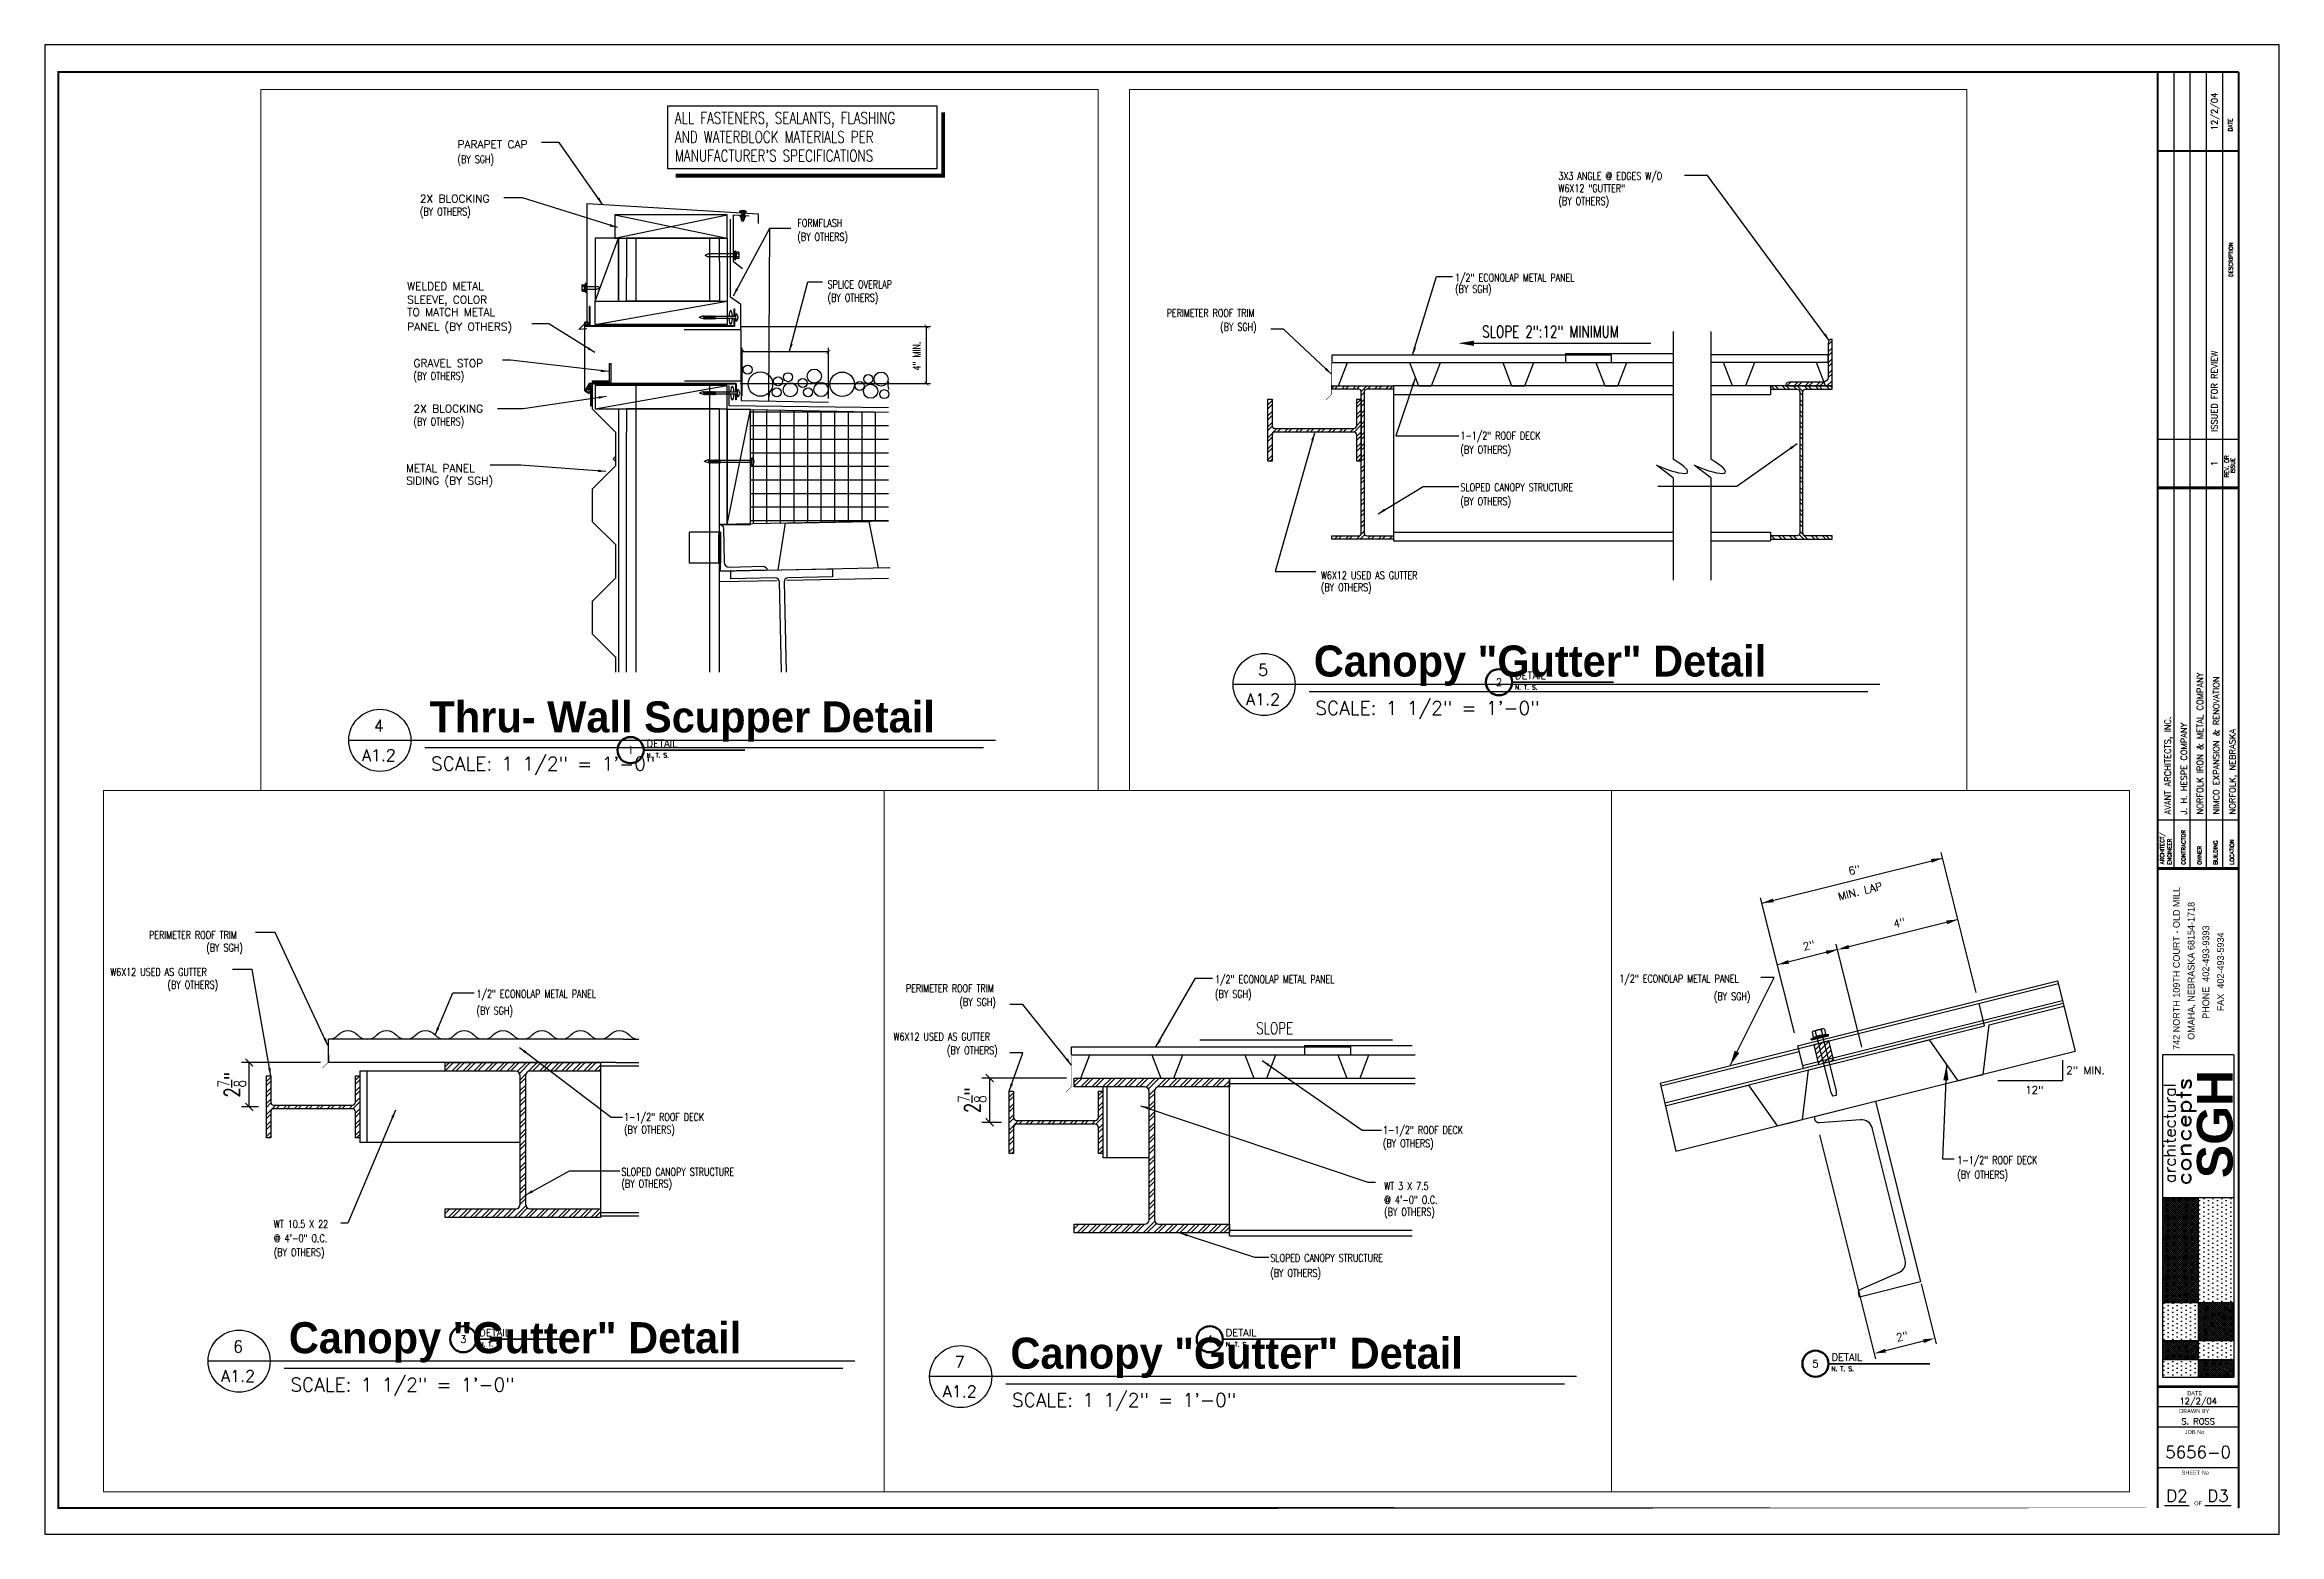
# Paper-space layout 'D2' of a CAD drawing. Header units: inches. Extents: x -0.2 to 35.8, y -0.4 to 23.6.
# The model-space entities are those that its viewports show. They can reach past a viewport. Long polylines and large blocks are cut down to what shows.
import ezdxf
from ezdxf.enums import TextEntityAlignment as Align

# ---------------------------------------------------------------- set-up
doc = ezdxf.new("R2010")
doc.units = ezdxf.units.IN
doc.header["$LTSCALE"] = 48
doc.header["$MEASUREMENT"] = 0
for name, pattern in [('HIDDEN2', [0.1875, 0.125, -0.0625]), ('HIDDEN3', [0.1125, 0.0625, -0.05]), ('SMHID', [0.09375, 0.0625, -0.03125])]:
    doc.linetypes.add(name, pattern=pattern)
for name, color, linetype in [('FAST', 1, 'Continuous'), ('FASTENER', 1, 'Continuous'), ('STRUCT', 3, 'Continuous')]:
    doc.layers.add(name, color=color, linetype=linetype)
doc.layers.add('G-Anno-Ttlb', color=1, linetype='Continuous', lineweight=50)
doc.styles.add('Arch-Dim', font='romans.shx', dxfattribs={"width": 0.75})
doc.styles.add('ARIAL', font='simplex')
doc.styles.add('BOLD', font='bold.shx', dxfattribs={"height": 18})
doc.styles.add('LEROY', font='simplex.shx', dxfattribs={"height": 0.375})
doc.styles.add('NOTATION', font='romans.shx', dxfattribs={"width": 0.75})
doc.styles.add('NOTES', font='simplex.shx')
doc.styles.add('ROMAND', font='romand')
doc.styles.add('RomanS', font='romans.shx')
doc.styles.add('SIMPLEX', font='SIMPLEX.SHX')
doc.styles.add('Stylus Regular', font='stylu.ttf')
doc.styles.add('TITLE', font='sasb____.pfb', dxfattribs={"height": 2})
doc.dimstyles.new('Aec-Arch-I-96', dxfattribs={"dimscale": 96, "dimtxt": 0.09375, "dimasz": 0.0625, "dimexe": 0.0625, "dimexo": 0.0625, "dimgap": 0.03125, "dimtad": 1, "dimdec": 4, "dimzin": 3, "dimdsep": 46, "dimlunit": 4, "dimtxsty": 'Arch-Dim', "dimblk": 'ARCHTICK', "dimcen": 0.09375, "dimazin": 2, "dimtfac": 0.75, "dimtdec": 4, "dimtix": 1, "dimtmove": 2, "dimatfit": 2, "dimfxl": 0, "dimtolj": 1, "dimtzin": 0, "dimarcsym": 0})

psp = doc.layouts.new('D2')

msp = doc.modelspace()

# ---------------------------------------------------------------- texts
for s, height, style, p in [('PARAPET CAP', 0.5, 'NOTES', (253.99449, 4123.81712)), ('2X BLOCKING', 0.5, 'NOTES', (251.57338, 4120.30812)), ('WELDED METAL', 0.5, 'NOTES', (250.7421, 4114.67146)), ('SLEEVE, COLOR', 0.5, 'NOTES', (250.7421, 4113.80076)), ('TO MATCH METAL', 0.5, 'NOTES', (250.7421, 4112.99922)), ('PANEL (BY OTHERS)', 0.5, 'NOTES', (250.7421, 4112.05935)), ('GRAVEL STOP', 0.5, 'NOTES', (251.15772, 4109.71047)), ('12"', 0.25, 'LEROY', (185.06446, 4108.82819)), ('2" MIN.', 0.25, 'LEROY', (186.39012, 4109.46453)), ('2X BLOCKING', 0.5, 'NOTES', (251.15772, 4106.77319)), ('METAL PANEL', 0.5, 'NOTES', (250.67284, 4102.94204)), ('SIDING (BY SGH)', 0.5, 'NOTES', (250.67284, 4102.14051))]:
    msp.add_text(s, height=height, dxfattribs=dict(style=style)).set_placement(p)
at = {"width": 0.75}
for s, height, style, p in [('(BY SGH)', 0.5, 'NOTES', (253.99449, 4122.8508)), ('(BY OTHERS)', 0.5, 'NOTES', (251.57338, 4119.47253)), ('FORMFLASH', 0.5, 'NOTES', (275.89169, 4118.74921)), ('(BY OTHERS)', 0.5, 'NOTES', (275.89169, 4117.85223)), ('3X3 ANGLE @ EDGES W/O', 0.5, 'NOTATION', (328.13272, 4118.17892)), ('W6X12 "GUTTER"', 0.5, 'NOTATION', (328.13272, 4117.38001)), ('(BY OTHERS)', 0.5, 'NOTATION', (328.13272, 4116.55514)), ('SPLICE OVERLAP', 0.5, 'NOTES', (277.84199, 4114.78399)), ('(BY OTHERS)', 0.5, 'NOTES', (277.84199, 4113.92425)), ('PERIMETER ROOF TRIM', 0.5, 'NOTATION', (365.56413, 4112.87149)), ('1/2" ECONOLAP METAL PANEL', 0.25, 'NOTATION', (171.99202, 4112.41432)), ('(BY SGH)', 0.5, 'NOTATION', (369.254, 4112.04723)), ('(BY SGH)', 0.25, 'NOTATION', (175.04234, 4111.84452)), ('1/2" ECONOLAP METAL PANEL', 0.5, 'NOTATION', (321.4727, 4111.62298)), ('(BY SGH)', 0.5, 'NOTATION', (321.4727, 4110.89206)), ('1/2" ECONOLAP METAL PANEL', 0.5, 'NOTATION', (445.96507, 4111.01498)), ('W6X12 USED AS GUTTER', 0.5, 'NOTATION', (363.06395, 4110.48274)), ('PERIMETER ROOF TRIM', 0.5, 'NOTATION', (426.0438, 4110.42335)), ('(BY SGH)', 0.5, 'NOTATION', (445.96507, 4110.05553)), ('PERIMETER ROOF TRIM', 0.5, 'NOTATION', (302.89024, 4109.33783)), ('(BY OTHERS)', 0.5, 'NOTATION', (366.75383, 4109.65848)), ('(BY SGH)', 0.5, 'NOTATION', (429.49023, 4109.53787)), ('(BY OTHERS)', 0.5, 'NOTES', (251.15772, 4108.88248)), ('(BY SGH)', 0.5, 'NOTATION', (306.33667, 4108.45236)), ('1/2" ECONOLAP METAL PANEL', 0.5, 'NOTATION', (386.66557, 4109.07399)), ('SLOPE 2":12" MINIMUM', 0.75, 'NOTATION', (323.21895, 4108.0177)), ('(BY SGH)', 0.5, 'NOTATION', (386.66557, 4107.99106)), ('SLOPE', 0.75, 'NOTATION', (448.60876, 4107.72746)), ('W6X12 USED AS GUTTER', 0.5, 'NOTATION', (425.24255, 4107.31607)), ('(BY OTHERS)', 0.5, 'NOTATION', (428.68898, 4106.4306)), ('(BY OTHERS)', 0.25, 'NOTATION', (182.8831, 4106.0991)), ('1-1/2" ROOF DECK', 0.25, 'NOTATION', (182.8831, 4106.5678)), ('(BY OTHERS)', 0.5, 'NOTES', (251.15772, 4105.9452)), ('1-1/2" ROOF DECK', 0.5, 'NOTATION', (321.81372, 4101.43945)), ('1-1/2" ROOF DECK', 0.5, 'NOTATION', (456.78576, 4101.28879)), ('(BY OTHERS)', 0.5, 'NOTATION', (321.81372, 4100.5379)), ('1-1/2" ROOF DECK', 0.5, 'NOTATION', (396.179, 4101.1354)), ('(BY OTHERS)', 0.5, 'NOTATION', (396.179, 4100.32667)), ('(BY OTHERS)', 0.5, 'NOTATION', (456.78576, 4100.43011)), ('SLOPED CANOPY STRUCTURE', 0.5, 'NOTATION', (321.81372, 4098.11421)), ('(BY OTHERS)', 0.5, 'NOTATION', (321.81372, 4097.21264)), ('SLOPED CANOPY STRUCTURE', 0.5, 'NOTATION', (396.00288, 4097.60324)), ('WT 3 X 7.5 ', 0.5, 'NOTATION', (456.86281, 4097.68112)), ('(BY OTHERS)', 0.5, 'NOTATION', (396.00288, 4096.83786)), ('@ 4\'-0" O.C.', 0.5, 'NOTATION', (456.86281, 4096.79564)), ('(BY OTHERS)', 0.5, 'NOTATION', (456.86281, 4096.0198)), ('WT 10.5 X 22 ', 0.5, 'NOTATION', (373.60223, 4094.235)), ('@ 4\'-0" O.C.', 0.5, 'NOTATION', (373.60223, 4093.32424)), ('SLOPED CANOPY STRUCTURE', 0.5, 'NOTATION', (449.52319, 4093.05191)), ('W6X12 USED AS GUTTER', 0.5, 'NOTATION', (312.8283, 4092.43717)), ('(BY OTHERS)', 0.5, 'NOTATION', (373.60223, 4092.41348)), ('(BY OTHERS)', 0.5, 'NOTATION', (449.52319, 4092.08361)), ('(BY OTHERS)', 0.5, 'NOTATION', (312.8283, 4091.66101))]:
    msp.add_text(s, height=height, dxfattribs=dict(at, style=style)).set_placement(p)
at = {"style": 'LEROY'}
msp.add_text('MIN. LAP', height=0.25, rotation=14.0361111, dxfattribs=at).set_placement((179.75487, 4115.3561), align=Align.MIDDLE)
at = {"char_height": 0.25, "attachment_point": 5, "rotation": 14.0361111, "style": 'LEROY'}
for s, insert in [('\\A1;6"', (179.56474, 4116.04256)), ('4"', (181.01263, 4114.33852)), ('2"', (178.09834, 4113.60995)), ('\\A1;2"', (181.10432, 4101.01352))]:
    msp.add_mtext(s, dxfattribs=dict(at, insert=insert))
at = {"layer": 'Defpoints', "style": 'NOTES', "width": 0.75}
for s, p in [('ALL FASTENERS, SEALANTS, FLASHING', (268.00108, 4125.38526)), ('AND WATERBLOCK MATERIALS PER', (268.00108, 4124.17097)), ("MANUFACTURER'S SPECIFICATIONS", (268.00108, 4122.95669))]:
    msp.add_text(s, height=0.75, dxfattribs=at).set_placement(p)

# ---------------------------------------------------------------- blocks, each defined once
blk = doc.blocks.new('TITLE BLOCK')
h = blk.add_hatch()
h.set_pattern_fill('ANSI37', color=256, scale=0.191895, angle=90, style=0)
h.set_pattern_definition([(135, (35.769114, 1.823315), (-0.01696127, -0.01696127), []), (225, (35.769114, 1.823315), (0.01696127, -0.01696127), [])])
h.paths.add_polyline_path([(34.523, 2.394), (34.523, 2.111), (35.096, 2.111), (35.096, 2.394)])
h.paths.add_polyline_path([(33.95, 2.697), (33.95, 2.394), (34.523, 2.394), (34.523, 2.697)])
h.paths.add_polyline_path([(35.096, 2.697), (35.096, 3.314), (34.523, 3.314), (34.523, 2.697)])
h.paths.add_polyline_path([(34.523, 5.002), (33.95, 5.002), (33.95, 3.314), (34.523, 3.314)])
h = blk.add_hatch()
h.set_pattern_fill('DOTS', color=256, scale=1.151369, angle=90, style=0)
h.set_pattern_definition([(90, (35.769114, 1.823315), (-0.0719606, 0.0359803), [0, -0.0719606])])
h.paths.add_polyline_path([(33.95, 2.394), (33.95, 2.111), (34.523, 2.111), (34.523, 2.394)])
h.paths.add_polyline_path([(34.523, 2.394), (35.096, 2.394), (35.096, 2.697), (34.523, 2.697)])
h.paths.add_polyline_path([(34.523, 3.314), (33.95, 3.314), (33.95, 2.697), (34.523, 2.697)])
h.paths.add_polyline_path([(35.096, 5.002), (34.523, 5.002), (34.523, 3.314), (35.096, 3.314)])
at = {"ltscale": 4}
for p, q in [((34.132, 23.138), (34.132, 10.304)), ((34.392, 23.138), (34.392, 10.304)), ((34.653, 23.138), (34.653, 10.304)), ((34.914, 23.138), (34.914, 10.304)), ((35.175, 0), (35.175, 23.138)), ((33.983, 0.042), (34.38, 0.042)), ((33.983, 0.042), (34.38, 0.042)), ((34.629, 0.042), (35.057, 0.042)), ((34.629, 0.042), (35.057, 0.042))]:
    blk.add_line(p, q, dxfattribs=at)
for p, q in [((33.95, 7.3), (33.95, 2.111)), ((35.096, 7.3), (33.95, 7.3)), ((35.096, 7.3), (35.096, 2.111)), ((33.95, 5.002), (35.096, 5.002)), ((34.523, 5.002), (34.523, 2.111)), ((33.95, 3.314), (35.096, 3.314)), ((33.95, 2.697), (35.096, 2.697)), ((33.95, 2.394), (35.096, 2.394)), ((33.95, 2.111), (35.096, 2.111))]:
    blk.add_line(p, q)
blk.add_lwpolyline([(-0.169, -0.423), (35.831, -0.423), (35.831, 23.577), (-0.169, 23.577)], close=True)
at = {"const_width": 0.0312}
blk.add_lwpolyline([(35.175, 0), (0.05, 0), (0.05, 23.138), (35.175, 23.138), (0.05, 23.138), (0.05, 0)], close=True, dxfattribs=at)
at = {"ltscale": 4, "const_width": 0.0312}
for points in [[(33.871, 23.138), (33.871, 0)], [(33.871, 21.864), (35.175, 21.864)]]:
    blk.add_lwpolyline(points, dxfattribs=at)
at = {"const_width": 0.0312}
blk.add_lwpolyline([(35.175, 23.138), (35.175, 0)], dxfattribs=at)
at = {"ltscale": 4, "flags": 128}
for points, const_width in [([(33.871, 17.219), (35.175, 17.219)], 0.0217), ([(33.871, 16.437), (35.175, 16.437)], 0.0435), ([(33.871, 11.087), (35.175, 11.087)], 0.0217), ([(33.871, 11.087), (35.175, 11.087)], 0.0217), ([(33.871, 10.304), (35.175, 10.304)], 0.0435), ([(33.871, 10.304), (35.175, 10.304)], 0.0435), ([(33.871, 1.957), (35.175, 1.957)], 0.0435), ([(33.871, 1.957), (35.175, 1.957)], 0.0435), ([(33.875, 1.633), (35.175, 1.633)], 0.0217), ([(33.875, 1.633), (35.175, 1.633)], 0.0217), ([(33.871, 1.304), (35.175, 1.304)], 0.0217), ([(33.871, 1.304), (35.175, 1.304)], 0.0217), ([(33.871, 0.652), (35.175, 0.652)], 0.0217), ([(33.871, 0.652), (35.175, 0.652)], 0.0217)]:
    blk.add_lwpolyline(points, dxfattribs=dict(at, const_width=const_width))
at = {"ltscale": 4}
for s, height, style, p in [('DATE', 0.0652, 'ARIAL', (35.075, 22.181)), ('DATE', 0.0652, 'ARIAL', (35.075, 22.179)), ('DESCRIPTION', 0.06522, 'ARIAL', (35.083, 19.834)), ('REV. OR', 0.0652, 'ARIAL', (35.016, 16.604)), ('ISSUE', 0.0652, 'ARIAL', (35.116, 16.672)), ('CONTRACTOR', 0.0652, 'ARIAL', (34.32, 10.365)), ('CONTRACTOR', 0.0652, 'ARIAL', (34.32, 10.365)), ('OWNER', 0.0652, 'ARIAL', (34.579, 10.365)), ('OWNER', 0.0652, 'ARIAL', (34.579, 10.365)), ('BUILDING', 0.0652, 'ARIAL', (34.837, 10.365)), ('BUILDING', 0.0652, 'ARIAL', (34.837, 10.365)), ('LOCATION', 0.0652, 'ARIAL', (35.101, 10.365)), ('LOCATION', 0.0652, 'ARIAL', (35.101, 10.365)), ('742 NORTH 109TH COURT - OLD MILL', 0.1087, 'Stylus Regular', (34.228, 7.382)), ('OMAHA, NEBRASKA 68154-1718', 0.1087, 'Stylus Regular', (34.465, 7.544)), ('PHONE  402-493-9393', 0.1087, 'Stylus Regular', (34.702, 7.882)), ('FAX  402-493-5934', 0.1087, 'Stylus Regular', (34.939, 8.005))]:
    blk.add_text(s, height=height, rotation=90, dxfattribs=dict(at, style=style)).set_placement(p)
for s, height, style, p in [('architectural', 0.19189, 'ROMAND', (34.161, 5.237)), ('SGH', 0.5757, 'TITLE', (35.08, 5.315))]:
    blk.add_text(s, height=height, rotation=90, dxfattribs=dict(style=style)).set_placement(p)
at = {"style": 'ROMAND', "width": 1.2}
blk.add_text('concepts', height=0.2399, rotation=90, dxfattribs=at).set_placement((34.413, 5.196))
at = {"ltscale": 4}
for s, p in [('DATE', (34.348, 1.818)), ('DATE', (34.348, 1.818)), ('DRAWN BY', (34.218, 1.53)), ('DRAWN BY', (34.218, 1.53)), ('JOB No', (34.308, 1.193)), ('JOB No', (34.308, 1.193)), ('SHEET No', (34.258, 0.538)), ('SHEET No', (34.258, 0.538)), ('OF', (34.46, 0.042)), ('OF', (34.46, 0.042))]:
    blk.add_text(s, height=0.0652, dxfattribs=at).set_placement(p)
at = {"ltscale": 4, "attachment_point": 1, "rotation": 90, "style": 'ARIAL'}
for s, insert, char_height, width in [('{ARCHITECT/}', (33.912, 10.369), 0.06522, 0.85387), ('{ARCHITECT/}', (33.912, 10.369), 0.06522, 0.85387), ('{ENGINEER}\\P', (34.03, 10.363), 0.0652, 0.99025), ('{ENGINEER}\\P', (34.03, 10.363), 0.0652, 0.99025)]:
    blk.add_mtext(s, dxfattribs=dict(at, insert=insert, char_height=char_height, width=width))
at = {"style": 'SIMPLEX'}
for tag, p in [('REVDATE', (34.784, 22.501)), ('REV#1', (34.784, 16.828))]:
    blk.add_attdef(tag, text='', height=0.0978, rotation=90, dxfattribs=at).set_placement(p, align=Align.MIDDLE_CENTER)
blk.add_attdef('DESCRIPTION', text='', height=0.0978, rotation=90, dxfattribs=at).set_placement((34.784, 17.339), align=Align.MIDDLE_LEFT)
for tag, p in [('CONTRACTOR', (34.343, 11.173)), ('ARCHITECT', (34.082, 11.173)), ('OWNER', (34.603, 11.173)), ('BUILDING', (34.864, 11.173)), ('LOCATION', (35.125, 11.173))]:
    blk.add_attdef(tag, p, '', height=0.0978, rotation=90, dxfattribs=at)
for tag, height, p in [('DRAWNBY', 0.0978, (34.523, 1.347)), ('DATE', 0.0978, (34.525, 1.676)), ('JOB#', 0.196, (34.523, 0.803)), ('SHEET#', 0.196, (34.181, 0.1)), ('SHEET#', 0.196, (34.843, 0.1))]:
    blk.add_attdef(tag, text='', height=height, dxfattribs=at).set_placement(p, align=Align.CENTER)
blk = doc.blocks.new('Anno_Title_A1')
at = {"color": 0, "linetype": 'ByBlock', "lineweight": -2}
blk.add_circle((0, 0), 2.25, dxfattribs=at)
blk.add_circle((0, 0), 2.25, dxfattribs=at)
at = {"color": 0, "linetype": 'ByBlock', "lineweight": -2, "style": 'RomanS'}
blk.add_attdef('NUMBER', text='', height=1.25, dxfattribs=at).set_placement((0, 0), align=Align.MIDDLE)
blk = doc.blocks.new('Anno_Title_T1')
at = {"color": 0, "linetype": 'ByBlock', "lineweight": -2, "style": 'RomanS'}
blk.add_attdef('TITLE', (2.75, 0.5), '', height=1.25, dxfattribs=at)
blk.add_attdef('SCALE', text='', height=0.75, dxfattribs=at).set_placement((2.75, -0.5), align=Align.TOP_LEFT)
blk = doc.blocks.new('C6X10-5')
at = {"layer": 'STRUCT', "color": 3, "linetype": 'Continuous'}
for p, q in [((0.313, -0.811), (0.313, -0.813)), ((0.313, -5.19), (0.313, -5.187))]:
    blk.add_line(p, q, dxfattribs=at)
blk.add_lwpolyline([(0.609, -0.461, 0.366608), (0.313, -0.811), (0.313, -5.19, 0.366608), (0.609, -5.539), (1.925, -5.759, -0.366608), (2.029, -5.882), (2.029, -6), (0, -6), (0, 0), (2.029, 0), (2.029, -0.119, -0.366608), (1.925, -0.242)], format="xyb", close=True, dxfattribs=at)
blk = doc.blocks.new('BHW-16')
at = {"layer": 'FAST'}
for p, q in [((-0.275, 0.153), (-0.275, -0.153)), ((-0.246, 0.204), (-0.085, 0.204)), ((-0.246, 0.102), (-0.085, 0.102)), ((-0.246, -0.102), (-0.085, -0.102)), ((-0.246, -0.205), (-0.085, -0.205))]:
    blk.add_line(p, q, dxfattribs=at)
at = {"layer": 'FAST', "linetype": 'Continuous'}
for p, q in [((-0.085, -0.205), (-0.085, 0.204)), ((-0.037, 0.295), (-0.037, -0.295)), ((-0.016, 0.295), (-0.037, 0.295)), ((-0.016, 0.295), (-0.016, -0.295)), ((0, 0.276), (-0.016, 0.276)), ((0, 0.276), (0, -0.276)), ((-0.016, -0.295), (-0.037, -0.295)), ((0, -0.276), (-0.016, -0.276))]:
    blk.add_line(p, q, dxfattribs=at)
at = {"layer": 'FAST', "linetype": 'HIDDEN2'}
for p, q in [((0, 0.092), (1.786, 0.092)), ((1.786, 0.092), (1.915, 0.051)), ((1.915, 0.051), (1.915, -0.051)), ((0, -0.093), (1.786, -0.093)), ((1.786, -0.093), (1.915, -0.051))]:
    blk.add_line(p, q, dxfattribs=at)
at = {"layer": 'FAST'}
for centre, radius, start, end in [((-0.214, 0.153), 0.0604, 122.1802, 237.8198), ((-0.075, 0), 0.199, 149.12741, 210.87259), ((0.847, 0), 0.931, 161.51217, 198.48783), ((-0.214, -0.153), 0.0604, 122.1802, 237.8198)]:
    blk.add_arc(centre, radius, start, end, dxfattribs=at)
blk = doc.blocks.new('_ArchTick')
at = {"color": 0, "linetype": 'ByBlock', "const_width": 0.15}
blk.add_lwpolyline([(-0.5, -0.5), (0.5, 0.5)], dxfattribs=at)
blk = doc.blocks.new('STDTITLE')
at = {"color": 5}
blk.add_line((10.421, 0), (0, 0), dxfattribs=at)
at = {"color": 4}
blk.add_line((10.225, -0.12), (1.227, -0.12), dxfattribs=at)
at = {"color": 5}
blk.add_circle((0.5, 0), 0.5, dxfattribs=at)
at = {"color": 4, "flags": 12}
for tag, p, height, style in [('TITLE2', (1.302, 0.78), 0.5, 'BOLD'), ('TITLE1', (1.302, 0.128), 0.5, 'BOLD'), ('SCALE', (1.326, -0.486), 0.219, 'SIMPLEX')]:
    blk.add_attdef(tag, p, '', height=height, dxfattribs=dict(at, style=style))
at = {"color": 4, "style": 'SIMPLEX', "flags": 12}
for tag, p in [('INFORMATION3', (10.222, 0.791)), ('INFORMATION2', (10.222, 0.462)), ('INFORMATION1', (10.222, 0.133))]:
    blk.add_attdef(tag, text='', height=0.188, dxfattribs=at).set_placement(p, align=Align.RIGHT)
blk.add_attdef('DETNO', text='', height=0.188, dxfattribs=at).set_placement((0.484, 0.142), align=Align.CENTER)
blk.add_attdef('SHTNO', text='', height=0.188, dxfattribs=at).set_placement((0.484, -0.145), align=Align.TOP_CENTER)
blk = doc.blocks.new('*D177')
at = {"color": 0, "lineweight": -2}
for p, q in [((272.333, 4107.858), (272.333, 4110.943)), ((277.896, 4110.693), (272.333, 4110.693)), ((277.896, 4107.691), (277.896, 4110.943))]:
    blk.add_line(p, q, dxfattribs=at)
at = {"layer": 'Defpoints', "color": 0}
for p in [(272.333, 4110.693), (272.333, 4107.608), (277.896, 4107.441)]:
    blk.add_point(p, dxfattribs=at)
at = {"color": 0, "lineweight": -2, "xscale": 0.25, "yscale": 0.25, "zscale": 0.25, "rotation": 180}
blk.add_blockref('_ArchTick', (272.333, 4110.693), dxfattribs=at)
at = {"color": 0, "lineweight": -2, "xscale": 0.25, "yscale": 0.25, "zscale": 0.25}
blk.add_blockref('_ArchTick', (277.896, 4110.693), dxfattribs=at)
blk = doc.blocks.new('*D178')
at = {"color": 0, "lineweight": -2}
for p, q in [((272.198, 4112.321), (284.462, 4112.321)), ((284.212, 4108.653), (284.212, 4112.321)), ((272.198, 4108.653), (284.462, 4108.653))]:
    blk.add_line(p, q, dxfattribs=at)
at = {"layer": 'Defpoints', "color": 0}
for p in [(271.948, 4112.321), (284.212, 4112.321), (271.948, 4108.653)]:
    blk.add_point(p, dxfattribs=at)
at = {"color": 0, "lineweight": -2, "xscale": 0.25, "yscale": 0.25, "zscale": 0.25}
for p, rotation in [((284.212, 4112.321), 90), ((284.212, 4108.653), 270)]:
    blk.add_blockref('_ArchTick', p, dxfattribs=dict(at, rotation=rotation))
at = {"color": 0, "insert": (283.586, 4110.421), "char_height": 0.5, "attachment_point": 5, "rotation": 90, "style": 'Arch-Dim'}
blk.add_mtext('\\A1;4" MIN.', dxfattribs=at)
blk = doc.blocks.new('BTR-2')
at = {"layer": 'FASTENER'}
for p, q in [((-0.221, 0.032), (0.221, 0.032)), ((-0.189, 0), (0.189, 0)), ((-0.102, 0), (-0.102, -0.25)), ((-0.134, -0.25), (-0.032, -0.25)), ((-0.102, -0.33), (-0.102, -0.382)), ((-0.102, -0.398), (-0.102, -0.464)), ((-0.102, -0.432), (0.102, -0.432)), ((-0.102, -0.464), (-0.071, -0.572)), ((-0.102, -0.464), (0.102, -0.464)), ((-0.071, -0.572), (0.071, -0.572)), ((-0.016, -0.071), (0.016, -0.071)), ((-0.016, -0.071), (-0.016, -0.243)), ((-0.016, -0.337), (-0.016, -0.354)), ((-0.016, -0.354), (0.016, -0.354)), ((0.016, -0.071), (0.016, -0.243)), ((0.016, -0.337), (0.016, -0.354)), ((0.134, -0.25), (0.032, -0.25)), ((0.071, -0.572), (0.102, -0.464)), ((0.102, 0), (0.102, -0.25)), ((0.102, -0.33), (0.102, -0.382)), ((0.102, -0.398), (0.102, -0.464))]:
    blk.add_line(p, q, dxfattribs=at)
for centre, radius, start, end in [((0, -0.378), 0.466, 61.6234, 118.3766), ((-0.189, 0.032), 0.032, 180, 270), ((0.189, 0.032), 0.032, 270, 0), ((-0.134, -0.29), 0.0401, 90, 270), ((-0.134, -0.29), 0.0081, 90, 270), ((-0.09, -0.346), 0.0781, 71.77596, 124.63031), ((-0.09, -0.234), 0.0781, 235.36969, 288.22404), ((-0.114, -0.231), 0.101, 258.46345, 287.96485), ((-0.102, -0.39), 0.008, 270, 90), ((-0.064, -0.451), 0.125, 75.02601, 98.45354), ((-0.057, -0.229), 0.0438, 259.85938, 341.15753), ((-0.057, -0.351), 0.0438, 18.84247, 100.14062), ((-0.032, -0.234), 0.0162, 270, 360), ((-0.032, -0.346), 0.0162, 0, 90), ((0.032, -0.234), 0.0162, 180, 270), ((0.057, -0.229), 0.0438, 198.84247, 280.14062), ((0.057, -0.351), 0.0438, 79.85938, 161.15753), ((0.032, -0.346), 0.0162, 90, 180), ((0.064, -0.451), 0.125, 81.54646, 104.97399), ((0.09, -0.346), 0.0781, 55.36969, 108.22404), ((0.09, -0.234), 0.0781, 251.77596, 304.63031), ((0.114, -0.231), 0.101, 252.03515, 281.53655), ((0.102, -0.39), 0.008, 90, 270), ((0.134, -0.29), 0.0401, 270, 90), ((0.134, -0.29), 0.0081, 270, 90)]:
    blk.add_arc(centre, radius, start, end, dxfattribs=at)
blk = doc.blocks.new('*D179')
at = {"color": 0, "lineweight": -2}
for p, q in [((376.62, 4104.897), (371.524, 4104.897)), ((372.024, 4102.039), (372.024, 4104.897)), ((372.62, 4102.039), (371.524, 4102.039))]:
    blk.add_line(p, q, dxfattribs=at)
at = {"layer": 'Defpoints', "color": 0}
for p in [(372.024, 4104.897), (377.12, 4104.897), (373.12, 4102.039)]:
    blk.add_point(p, dxfattribs=at)
at = {"color": 0, "lineweight": -2, "xscale": 0.5, "yscale": 0.5, "zscale": 0.5}
for p, rotation in [((372.024, 4104.897), 90), ((372.024, 4102.039), 270)]:
    blk.add_blockref('_ArchTick', p, dxfattribs=dict(at, rotation=rotation))
at = {"color": 0, "insert": (370.899, 4103.468), "char_height": 1, "attachment_point": 5, "rotation": 90, "style": 'Arch-Dim'}
blk.add_mtext('\\A1;2{\\H0.750000x;\\S7/8;}"', dxfattribs=at)
blk = doc.blocks.new('*D180')
at = {"color": 0, "lineweight": -2}
for p, q in [((436.384, 4104.897), (430.942, 4104.897)), ((431.442, 4102.039), (431.442, 4104.897)), ((432.194, 4102.039), (430.942, 4102.039))]:
    blk.add_line(p, q, dxfattribs=at)
at = {"layer": 'Defpoints', "color": 0}
for p in [(431.442, 4104.897), (436.884, 4104.897), (432.694, 4102.039)]:
    blk.add_point(p, dxfattribs=at)
at = {"color": 0, "lineweight": -2, "xscale": 0.5, "yscale": 0.5, "zscale": 0.5}
for p, rotation in [((431.442, 4104.897), 90), ((431.442, 4102.039), 270)]:
    blk.add_blockref('_ArchTick', p, dxfattribs=dict(at, rotation=rotation))
at = {"color": 0, "insert": (430.317, 4103.468), "char_height": 1, "attachment_point": 5, "rotation": 90, "style": 'Arch-Dim'}
blk.add_mtext('\\A1;2{\\H0.750000x;\\S7/8;}"', dxfattribs=at)

# ---------------------------------------------------------------- dimensions: what is measured, and where the dimension line sits
dim = msp.add_linear_dim(base=(284.21239, 4112.32097), p1=(271.94805, 4108.653), p2=(271.94805, 4112.32097), angle=90, text='4" MIN.', dimstyle='Aec-Arch-I-96', override={"dimscale": 4, "dimtxt": 0.125})
dim.commit()
dim.dimension.update_dxf_attribs({"geometry": '*D178', "text_midpoint": (283.5859, 4110.42083), "dimtype": 160})
dim = msp.add_linear_dim(base=(272.33315, 4110.69263), p1=(277.89616, 4107.44066), p2=(272.33315, 4107.60814), angle=180, text=' ', dimstyle='Aec-Arch-I-96', override={"dimscale": 4, "dimtxt": 0.125})
dim.commit()
dim.dimension.update_dxf_attribs({"geometry": '*D177', "text_midpoint": (275.11465, 4110.69263)})
for base, p1, p2, picture, middle in [((372.02425, 4104.89662), (373.11986, 4102.03912), (377.11986, 4104.89662), '*D179', (370.89925, 4103.46787)), ((431.4425, 4104.89662), (432.6937, 4102.03912), (436.8837, 4104.89662), '*D180', (430.3175, 4103.46787))]:
    dim = msp.add_linear_dim(base=base, p1=p1, p2=p2, angle=90, dimstyle='Aec-Arch-I-96', override={"dimscale": 8, "dimtxt": 0.125})
    dim.commit()
    dim.dimension.update_dxf_attribs({"geometry": picture, "text_midpoint": middle})

# ---------------------------------------------------------------- hatches: boundary and pattern name
h = msp.add_hatch()
h.set_pattern_fill('ANSI31', color=256, style=0)
h.set_pattern_definition([(45, (158.595, 4091.42498), (-0.08838835, 0.08838835), [])])
h.paths.add_polyline_path([(178.40882, 4110.44999), (178.25656, 4110.41192), (178.39298, 4109.86622), (178.54524, 4109.90428)])
h.paths.add_polyline_path([(178.54524, 4109.90428), (178.72472, 4109.94915), (178.5883, 4110.49486), (178.40882, 4110.44999)])
h.paths.add_polyline_path([(178.72472, 4109.94915), (178.87805, 4109.98748), (178.74163, 4110.53319), (178.5883, 4110.49486)])
h.paths.add_polyline_path([(178.72472, 4109.94915), (178.74659, 4109.86169), (178.89992, 4109.90002), (178.87805, 4109.98748)])
h.paths.add_polyline_path([(178.54524, 4109.90428), (178.56711, 4109.81682), (178.74659, 4109.86169), (178.72472, 4109.94915)])
h.paths.add_polyline_path([(178.39298, 4109.86622), (178.41485, 4109.77875), (178.56711, 4109.81682), (178.54524, 4109.90428)])
h = msp.add_hatch()
h.set_pattern_fill('ANSI37', color=256, scale=7, angle=45, style=0)
h.set_pattern_definition([(90, (230.1813, 4056.9425), (-0.875, 2e-16), []), (180, (230.1813, 4056.9425), (-2e-16, -0.875), [])])
h.paths.add_polyline_path([(281.77407, 4106.79944), (272.87632, 4106.9828), (272.87632, 4099.60409), (281.77407, 4099.78892)])

# ---------------------------------------------------------------- linework, layer by layer
for p, q in [((262.34957, 4120.25528), (273.37632, 4119.5859)), ((262.34957, 4112.66032), (262.34957, 4120.25528)), ((264.12632, 4119.51285), (271.37632, 4118.01285)), ((264.12632, 4118.01285), (271.37632, 4119.51285)), ((264.12632, 4119.51285), (264.12632, 4118.01285)), ((271.37632, 4119.51285), (264.12632, 4119.51285)), ((271.37632, 4118.01285), (271.37632, 4119.51285)), ((271.78577, 4119.51285), (272.78577, 4119.45215)), ((271.78577, 4116.49385), (271.78577, 4119.51285)), ((273.37632, 4119.5859), (273.37632, 4118.95512)), ((264.35778, 4118.01285), (262.85778, 4118.01285)), ((262.85778, 4118.01285), (262.85778, 4113.95854)), ((262.85778, 4113.95854), (264.35778, 4118.01285)), ((264.12632, 4118.01285), (271.37632, 4118.01285)), ((264.35778, 4113.95854), (264.35778, 4118.01285)), ((264.37632, 4113.95854), (264.37632, 4118.02582)), ((271.37632, 4118.01285), (271.37632, 4113.95854)), ((176.5901, 4114.97219), (182.41096, 4116.42739)), ((183.49387, 4112.09568), (182.36738, 4116.60171)), ((264.87632, 4116.51285), (264.87632, 4115.45854)), ((270.87632, 4116.51285), (270.87632, 4115.45854)), ((272.36361, 4116.04988), (271.78577, 4116.49385)), ((177.63549, 4110.79057), (176.54652, 4115.14651)), ((182.9063, 4114.44598), (179.38953, 4113.5668)), ((179.02573, 4113.47585), (177.08544, 4112.99078)), ((179.81142, 4110.33307), (178.98215, 4113.65017)), ((262.52725, 4113.60871), (262.48139, 4113.60871)), ((262.85778, 4113.95854), (264.35778, 4113.95854)), ((262.85778, 4112.45854), (262.85778, 4113.95854)), ((262.85778, 4112.45854), (271.37632, 4113.95854)), ((262.85778, 4113.95854), (271.37632, 4113.95854)), ((271.37632, 4113.95854), (271.37632, 4112.45854)), ((271.79671, 4113.4572), (271.84257, 4113.4572)), ((261.81924, 4112.12999), (262.34957, 4112.66032)), ((269.80691, 4113.00875), (269.91082, 4112.8065)), ((269.89106, 4113.00875), (269.99497, 4112.8065)), ((269.9752, 4113.00875), (270.07911, 4112.8065)), ((270.05935, 4113.00875), (270.16326, 4112.8065)), ((270.14349, 4113.00875), (270.24741, 4112.8065)), ((270.22764, 4113.00875), (270.33155, 4112.8065)), ((270.31179, 4113.00875), (270.4157, 4112.8065)), ((270.39593, 4113.00875), (270.49984, 4112.8065)), ((270.48008, 4113.00875), (270.58399, 4112.8065)), ((270.56422, 4113.00875), (270.58399, 4112.97506)), ((270.58399, 4112.97506), (270.58399, 4112.8065)), ((271.93358, 4112.97506), (270.58399, 4112.97506)), ((271.93358, 4112.84019), (270.58399, 4112.84019)), ((177.73838, 4110.37902), (186.11574, 4112.47333)), ((186.11574, 4112.47333), (186.68418, 4110.19956)), ((262.31734, 4112.17357), (261.81924, 4112.12999)), ((262.19801, 4108.17727), (262.19801, 4112.61006)), ((262.24386, 4112.36683), (262.24386, 4112.5642)), ((262.33558, 4112.42663), (262.33558, 4112.47249)), ((271.37632, 4112.45854), (262.85778, 4112.45854)), ((272.24207, 4112.13795), (272.24207, 4108.83188)), ((173.46408, 4108.53737), (186.29764, 4111.74573)), ((177.89754, 4109.74236), (186.2749, 4111.83668)), ((173.47452, 4108.44334), (183.76388, 4111.01566)), ((173.30491, 4109.17402), (177.76112, 4110.28806)), ((173.81372, 4106.98198), (186.68418, 4110.19956)), ((177.73838, 4110.37902), (177.92028, 4109.65141)), ((173.30491, 4109.17402), (173.81372, 4106.98198)), ((262.59795, 4108.51543), (262.55209, 4108.51543)), ((271.37632, 4108.51543), (262.85778, 4108.51543)), ((262.85778, 4108.51543), (262.85778, 4107.01543)), ((262.85778, 4107.01543), (271.37632, 4108.51543)), ((271.37632, 4107.01543), (271.37632, 4108.51543)), ((271.90219, 4108.60714), (271.90219, 4108.09827)), ((271.94805, 4108.653), (271.94805, 4108.09827)), ((335.52194, 4108.40727), (335.52194, 4100.17341)), ((337.95222, 4108.40727), (337.95222, 4100.17341)), ((262.19801, 4108.17727), (262.476, 4108.01677)), ((262.26065, 4108.19405), (262.45921, 4108.07941)), ((262.38593, 4108.22762), (262.42564, 4108.20469)), ((262.48723, 4108.12794), (262.52694, 4108.10501)), ((269.81107, 4108.13196), (269.91498, 4107.92971)), ((269.89522, 4108.13196), (269.99913, 4107.92971)), ((269.97936, 4108.13196), (270.08327, 4107.92971)), ((270.06351, 4108.13196), (270.16742, 4107.92971)), ((270.14765, 4108.13196), (270.25156, 4107.92971)), ((270.2318, 4108.13196), (270.33571, 4107.92971)), ((270.31594, 4108.13196), (270.41986, 4107.92971)), ((270.40009, 4108.13196), (270.504, 4107.92971)), ((270.48424, 4108.13196), (270.58815, 4107.92971)), ((270.56838, 4108.13196), (270.58815, 4108.09827)), ((270.58815, 4108.09827), (270.58815, 4107.92971)), ((272.03976, 4108.09827), (270.58815, 4108.09827)), ((272.03976, 4107.9634), (270.58815, 4107.9634)), ((271.90219, 4107.9634), (271.90219, 4107.58917)), ((271.94805, 4107.9634), (271.94805, 4107.58917)), ((345.51381, 4107.55091), (345.76381, 4107.80091)), ((178.44449, 4107.50507), (180.24881, 4100.2877)), ((262.55209, 4107.2086), (262.59795, 4107.2086)), ((262.85778, 4107.01543), (271.37632, 4107.01543)), ((264.37632, 4090.05701), (264.37632, 4107.01543)), ((271.37632, 4099.56126), (271.37632, 4107.01543)), ((271.37632, 4106.9828), (271.37632, 4099.57294)), ((272.87632, 4106.9828), (271.37632, 4106.9828)), ((271.37632, 4099.57294), (272.87632, 4106.9828)), ((271.94805, 4107.58917), (271.90219, 4107.58917)), ((272.87632, 4099.57294), (272.87632, 4106.9828)), ((272.87632, 4106.9828), (281.77407, 4106.79944)), ((313.56164, 4106.89662), (328.58343, 4106.89662)), ((313.56164, 4106.39662), (313.56164, 4106.89662)), ((328.58343, 4106.9934), (328.58343, 4106.39662)), ((328.58343, 4106.9934), (335.52194, 4106.9934)), ((345.51381, 4106.89662), (337.95222, 4106.89662)), ((345.51381, 4107.09381), (345.76381, 4107.34381)), ((345.51381, 4106.84381), (345.76381, 4107.09381)), ((345.51381, 4106.39662), (345.51381, 4106.89662)), ((436.7152, 4106.39662), (436.7152, 4106.89662)), ((436.7152, 4106.89662), (451.73699, 4106.89662)), ((451.73699, 4106.9934), (458.6755, 4106.9934)), ((451.73699, 4106.9934), (451.73699, 4106.39662)), ((313.56164, 4106.39662), (335.52194, 4106.39662)), ((345.51381, 4106.39662), (337.95222, 4106.39662)), ((345.51381, 4106.3867), (345.76381, 4106.6367)), ((345.51381, 4106.1367), (345.76381, 4106.3867)), ((396.11986, 4106.39662), (377.11986, 4106.39662)), ((377.11986, 4105.39662), (377.11986, 4106.39662)), ((396.11986, 4106.39662), (397.11986, 4106.39662)), ((436.7152, 4106.39662), (458.6755, 4106.39662)), ((264.87632, 4090.05701), (264.87632, 4105.51543)), ((270.87632, 4090.05701), (270.87632, 4105.51543)), ((345.51226, 4105.42805), (345.76381, 4105.67959)), ((345.51381, 4105.67959), (345.76381, 4105.92959)), ((313.54014, 4104.76746), (313.6693, 4104.89662)), ((313.7093, 4104.68662), (313.9193, 4104.89662)), ((314.16641, 4104.68662), (314.37641, 4104.89662)), ((314.41641, 4104.68662), (314.62641, 4104.89662)), ((314.87351, 4104.68662), (315.08351, 4104.89662)), ((315.12351, 4104.68662), (315.33351, 4104.89662)), ((315.42482, 4104.53081), (315.79062, 4104.89662)), ((315.83062, 4104.68662), (316.04062, 4104.89662)), ((316.28773, 4104.68662), (316.49773, 4104.89662)), ((316.53773, 4104.68662), (316.74773, 4104.89662)), ((316.99484, 4104.68662), (317.20484, 4104.89662)), ((317.24484, 4104.68662), (317.45484, 4104.89662)), ((317.50014, 4104.89662), (317.50014, 4104.33662)), ((335.52194, 4104.89662), (317.50014, 4104.89662)), ((341.80381, 4104.89662), (337.95222, 4104.89662)), ((342.05912, 4104.68662), (341.84912, 4104.89662)), ((342.30912, 4104.68662), (342.09912, 4104.89662)), ((342.76622, 4104.68662), (342.55622, 4104.89662)), ((343.01622, 4104.68662), (342.80622, 4104.89662)), ((342.85951, 4104.89662), (343.10951, 4105.14662)), ((343.47333, 4104.68662), (343.26333, 4104.89662)), ((343.31662, 4104.89662), (343.56662, 4105.14662)), ((343.87914, 4104.53081), (343.51333, 4104.89662)), ((343.56662, 4104.89662), (343.81662, 4105.14662)), ((344.18044, 4104.68662), (343.97044, 4104.89662)), ((344.02372, 4104.89662), (344.27372, 4105.14662)), ((344.43044, 4104.68662), (344.22044, 4104.89662)), ((344.27372, 4104.89662), (344.52372, 4105.14662)), ((344.88754, 4104.68662), (344.67754, 4104.89662)), ((344.73083, 4104.89662), (344.98083, 4105.14662)), ((345.13754, 4104.68662), (344.92754, 4104.89662)), ((344.98083, 4104.89662), (345.23238, 4105.14817)), ((345.59465, 4104.68662), (345.38465, 4104.89662)), ((345.43794, 4104.89662), (345.76381, 4105.22249)), ((345.76381, 4104.76746), (345.63465, 4104.89662)), ((345.68794, 4104.89662), (345.76381, 4104.97249)), ((377.11986, 4105.39662), (377.11986, 4104.89662)), ((395.65086, 4104.89662), (377.11986, 4104.89662)), ((384.64986, 4104.37107), (385.17541, 4104.89662)), ((384.64986, 4104.62107), (384.92541, 4104.89662)), ((385.07251, 4104.33662), (385.63251, 4104.89662)), ((385.32251, 4104.33662), (385.88251, 4104.89662)), ((385.77962, 4104.33662), (386.33962, 4104.89662)), ((386.02962, 4104.33662), (386.58962, 4104.89662)), ((386.48673, 4104.33662), (387.04673, 4104.89662)), ((386.73673, 4104.33662), (387.29673, 4104.89662)), ((387.19383, 4104.33662), (387.75383, 4104.89662)), ((387.44383, 4104.33662), (388.00383, 4104.89662)), ((387.90094, 4104.33662), (388.46094, 4104.89662)), ((388.15094, 4104.33662), (388.71094, 4104.89662)), ((388.60805, 4104.33662), (389.16805, 4104.89662)), ((388.85805, 4104.33662), (389.41805, 4104.89662)), ((389.29358, 4104.31504), (389.87515, 4104.89662)), ((389.431, 4104.20246), (390.12515, 4104.89662)), ((389.99669, 4104.31105), (390.58226, 4104.89662)), ((390.27226, 4104.33662), (390.83226, 4104.89662)), ((390.72937, 4104.33662), (391.28937, 4104.89662)), ((390.97937, 4104.33662), (391.53937, 4104.89662)), ((391.43648, 4104.33662), (391.99648, 4104.89662)), ((391.68648, 4104.33662), (392.24648, 4104.89662)), ((392.14358, 4104.33662), (392.70358, 4104.89662)), ((392.39358, 4104.33662), (392.95358, 4104.89662)), ((392.85069, 4104.33662), (393.41069, 4104.89662)), ((393.10069, 4104.33662), (393.66069, 4104.89662)), ((393.5578, 4104.33662), (394.1178, 4104.89662)), ((393.8078, 4104.33662), (394.3678, 4104.89662)), ((394.2649, 4104.33662), (394.64986, 4104.72157)), ((394.64986, 4104.89662), (394.64986, 4095.02662)), ((395.65086, 4104.89662), (396.11986, 4104.89662)), ((396.11986, 4104.89662), (397.11986, 4104.89662)), ((436.8837, 4104.37107), (437.40925, 4104.89662)), ((436.8837, 4104.62107), (437.15925, 4104.89662)), ((437.30636, 4104.33662), (437.86636, 4104.89662)), ((437.55636, 4104.33662), (438.11636, 4104.89662)), ((438.01347, 4104.33662), (438.57347, 4104.89662)), ((438.26347, 4104.33662), (438.82347, 4104.89662)), ((438.72057, 4104.33662), (439.28057, 4104.89662)), ((438.97057, 4104.33662), (439.53057, 4104.89662)), ((439.42768, 4104.33662), (439.98768, 4104.89662)), ((439.67768, 4104.33662), (440.23768, 4104.89662)), ((440.13479, 4104.33662), (440.69479, 4104.89662)), ((440.38479, 4104.33662), (440.94479, 4104.89662)), ((440.84189, 4104.33662), (441.40189, 4104.89662)), ((441.09189, 4104.33662), (441.65189, 4104.89662)), ((441.52743, 4104.31504), (442.109, 4104.89662)), ((441.66485, 4104.20246), (442.359, 4104.89662)), ((442.23054, 4104.31105), (442.81611, 4104.89662)), ((442.50611, 4104.33662), (443.06611, 4104.89662)), ((442.96321, 4104.33662), (443.52321, 4104.89662)), ((443.21321, 4104.33662), (443.77321, 4104.89662)), ((443.67032, 4104.33662), (444.23032, 4104.89662)), ((443.92032, 4104.33662), (444.48032, 4104.89662)), ((444.37743, 4104.33662), (444.93743, 4104.89662)), ((444.62743, 4104.33662), (445.18743, 4104.89662)), ((445.08453, 4104.33662), (445.64453, 4104.89662)), ((445.33453, 4104.33662), (445.89453, 4104.89662)), ((445.79164, 4104.33662), (446.35164, 4104.89662)), ((446.04164, 4104.33662), (446.60164, 4104.89662)), ((446.49875, 4104.33662), (446.8837, 4104.72157)), ((446.8837, 4104.89662), (458.8655, 4104.89662)), ((446.8837, 4094.72662), (446.8837, 4104.89662)), ((315.14514, 4103.76989), (315.41437, 4104.03912)), ((315.42514, 4104.28114), (315.61514, 4104.47114)), ((315.42514, 4103.82403), (315.61514, 4104.01403)), ((317.50014, 4104.33662), (335.52194, 4104.33662)), ((317.50014, 4104.33662), (317.50466, 4095.47662)), ((337.95222, 4104.33662), (341.80381, 4104.33662)), ((341.80381, 4104.68662), (341.80381, 4104.33662)), ((343.87881, 4104.28114), (343.68881, 4104.47114)), ((343.87881, 4103.82403), (343.68881, 4104.01403)), ((378.86986, 4103.75912), (379.14986, 4104.03912)), ((384.64986, 4104.33662), (379.14986, 4104.33662)), ((379.14986, 4104.33662), (379.14986, 4099.74162)), ((379.59986, 4104.33662), (379.59986, 4099.74162)), ((389.47986, 4103.79421), (389.84542, 4104.15978)), ((394.5149, 4104.33662), (394.64986, 4104.47157)), ((394.64986, 4104.68662), (397.11986, 4104.68662)), ((438.4437, 4103.75912), (438.7237, 4104.03912)), ((438.7237, 4104.33662), (438.7237, 4099.74162)), ((441.31647, 4104.33662), (438.7237, 4104.33662)), ((438.9837, 4104.33662), (438.9837, 4099.74162)), ((441.7137, 4103.79421), (442.07927, 4104.15978)), ((446.74875, 4104.33662), (446.8837, 4104.47157)), ((446.8837, 4104.53662), (458.8655, 4104.53662)), ((270.11679, 4103.72152), (270.22071, 4103.51927)), ((270.20094, 4103.72152), (270.30485, 4103.51927)), ((270.28509, 4103.72152), (270.389, 4103.51927)), ((270.36923, 4103.72152), (270.47314, 4103.51927)), ((270.45338, 4103.72152), (270.55729, 4103.51927)), ((270.53752, 4103.72152), (270.64144, 4103.51927)), ((270.62167, 4103.72152), (270.72558, 4103.51927)), ((270.70582, 4103.72152), (270.80973, 4103.51927)), ((270.78996, 4103.72152), (270.89387, 4103.51927)), ((270.87411, 4103.72152), (270.89387, 4103.68782)), ((272.96803, 4103.68782), (270.89387, 4103.68782)), ((270.89387, 4103.68782), (270.89387, 4103.51927)), ((272.96803, 4103.55296), (270.89387, 4103.55296)), ((309.39514, 4103.67674), (309.67514, 4103.95674)), ((309.39514, 4103.42674), (309.67514, 4103.70674)), ((315.14514, 4103.51989), (315.42514, 4103.79989)), ((315.14514, 4103.06278), (315.42514, 4103.34278)), ((315.42514, 4103.57403), (315.61514, 4103.76403)), ((315.42514, 4103.11693), (315.61514, 4103.30693)), ((343.87881, 4103.57403), (343.68881, 4103.76403)), ((343.87881, 4103.11693), (343.68881, 4103.30693)), ((373.11986, 4103.66597), (373.39986, 4103.94597)), ((373.11986, 4103.41597), (373.39986, 4103.69597)), ((378.86986, 4103.50912), (379.14986, 4103.78912)), ((378.86986, 4103.05201), (379.14986, 4103.33201)), ((389.47986, 4103.54421), (389.81986, 4103.88421)), ((389.47986, 4103.0871), (389.81986, 4103.4271)), ((432.6937, 4103.66597), (432.9737, 4103.94597)), ((432.6937, 4103.41597), (432.9737, 4103.69597)), ((438.4437, 4103.50912), (438.7237, 4103.78912)), ((438.4437, 4103.05201), (438.7237, 4103.33201)), ((441.7137, 4103.54421), (442.0537, 4103.88421)), ((441.7137, 4103.0871), (442.0537, 4103.4271)), ((181.71746, 4102.70882), (182.20074, 4100.77568)), ((309.39514, 4102.96964), (309.67514, 4103.24964)), ((309.39514, 4102.71964), (309.67514, 4102.99964)), ((315.14514, 4102.81278), (315.42514, 4103.09278)), ((315.14514, 4102.35568), (315.42514, 4102.63568)), ((315.42514, 4102.86693), (315.61514, 4103.05693)), ((315.42514, 4102.40982), (315.61514, 4102.59982)), ((343.87881, 4102.86693), (343.68881, 4103.05693)), ((343.87881, 4102.40982), (343.68881, 4102.59982)), ((373.11986, 4102.95886), (373.39986, 4103.23886)), ((373.11986, 4102.70886), (373.39986, 4102.98886)), ((378.86957, 4102.34462), (379.14986, 4102.6249)), ((378.86986, 4102.80201), (379.14986, 4103.08201)), ((389.47986, 4102.8371), (389.81986, 4103.1771)), ((389.47986, 4102.38), (389.81986, 4102.72)), ((432.6937, 4102.95886), (432.9737, 4103.23886)), ((432.6937, 4102.70886), (432.9737, 4102.98886)), ((438.44341, 4102.34462), (438.7237, 4102.6249)), ((438.4437, 4102.80201), (438.7237, 4103.08201)), ((441.7137, 4102.8371), (442.0537, 4103.1771)), ((441.7137, 4102.38), (442.0537, 4102.72)), ((309.39514, 4102.26253), (309.67514, 4102.54253)), ((309.39514, 4102.01253), (309.68284, 4102.30023)), ((309.39514, 4101.55542), (309.99384, 4102.15412)), ((310.01384, 4101.92412), (310.24384, 4102.15412)), ((310.47094, 4101.92412), (310.70094, 4102.15412)), ((310.72094, 4101.92412), (310.95094, 4102.15412)), ((311.17805, 4101.92412), (311.40805, 4102.15412)), ((311.42805, 4101.92412), (311.65805, 4102.15412)), ((311.88516, 4101.92412), (312.11516, 4102.15412)), ((312.13516, 4101.92412), (312.36516, 4102.15412)), ((312.59226, 4101.92412), (312.82226, 4102.15412)), ((312.84226, 4101.92412), (313.07226, 4102.15412)), ((313.29937, 4101.92412), (313.52937, 4102.15412)), ((313.54937, 4101.92412), (313.77937, 4102.15412)), ((314.00648, 4101.92412), (314.23648, 4102.15412)), ((314.25648, 4101.92412), (314.48648, 4102.15412)), ((314.71359, 4101.92412), (314.94359, 4102.15412)), ((314.9627, 4101.92324), (315.42514, 4102.38568)), ((315.14514, 4101.64857), (315.42514, 4101.92857)), ((315.42514, 4102.15982), (315.61514, 4102.34982)), ((315.42514, 4101.70271), (315.61514, 4101.89271)), ((343.87881, 4102.15982), (343.68881, 4102.34982)), ((343.87881, 4101.70271), (343.68881, 4101.89271)), ((373.11986, 4102.25176), (373.39986, 4102.53176)), ((373.11986, 4102.00176), (373.41009, 4102.292)), ((373.11986, 4101.54465), (373.72932, 4102.15412)), ((373.74932, 4101.92412), (373.97932, 4102.15412)), ((374.20643, 4101.92412), (374.43643, 4102.15412)), ((374.45643, 4101.92412), (374.68643, 4102.15412)), ((374.91354, 4101.92412), (375.14354, 4102.15412)), ((375.16354, 4101.92412), (375.39354, 4102.15412)), ((375.62064, 4101.92412), (375.85064, 4102.15412)), ((375.87064, 4101.92412), (376.10064, 4102.15412)), ((376.32775, 4101.92412), (376.55775, 4102.15412)), ((376.57775, 4101.92412), (376.80775, 4102.15412)), ((377.03486, 4101.92412), (377.26486, 4102.15412)), ((377.28486, 4101.92412), (377.51486, 4102.15412)), ((377.74196, 4101.92412), (377.97196, 4102.15412)), ((377.99196, 4101.92412), (378.22196, 4102.15412)), ((378.44907, 4101.92412), (378.67936, 4102.1544)), ((378.69705, 4101.9221), (379.14986, 4102.3749)), ((378.86986, 4101.6378), (379.14986, 4101.9178)), ((389.47986, 4102.13), (389.81986, 4102.47)), ((389.47986, 4101.67289), (389.81986, 4102.01289)), ((432.6937, 4102.25176), (432.9737, 4102.53176)), ((432.6937, 4102.00176), (432.98394, 4102.292)), ((432.6937, 4101.54465), (433.30317, 4102.15412)), ((433.32317, 4101.92412), (433.55317, 4102.15412)), ((433.78027, 4101.92412), (434.01027, 4102.15412)), ((434.03027, 4101.92412), (434.26027, 4102.15412)), ((434.48738, 4101.92412), (434.71738, 4102.15412)), ((434.73738, 4101.92412), (434.96738, 4102.15412)), ((435.19449, 4101.92412), (435.42449, 4102.15412)), ((435.44449, 4101.92412), (435.67449, 4102.15412)), ((435.90159, 4101.92412), (436.13159, 4102.15412)), ((436.15159, 4101.92412), (436.38159, 4102.15412)), ((436.6087, 4101.92412), (436.8387, 4102.15412)), ((436.8587, 4101.92412), (437.0887, 4102.15412)), ((437.31581, 4101.92412), (437.54581, 4102.15412)), ((437.56581, 4101.92412), (437.79581, 4102.15412)), ((438.02291, 4101.92412), (438.2532, 4102.1544)), ((438.27089, 4101.9221), (438.7237, 4102.3749)), ((438.4437, 4101.6378), (438.7237, 4101.9178)), ((441.7137, 4102.13), (442.0537, 4102.47)), ((441.7137, 4101.67289), (442.0537, 4102.01289)), ((309.39514, 4101.30542), (309.67514, 4101.58542)), ((309.39514, 4100.84832), (309.67514, 4101.12832)), ((315.14514, 4101.39857), (315.42514, 4101.67857)), ((315.14514, 4100.94146), (315.42514, 4101.22146)), ((315.42514, 4101.45271), (315.61514, 4101.64271)), ((315.42514, 4100.99561), (315.61514, 4101.18561)), ((343.87881, 4101.45271), (343.68881, 4101.64271)), ((343.87881, 4100.99561), (343.68881, 4101.18561)), ((373.11986, 4101.29465), (373.39986, 4101.57465)), ((378.86986, 4101.3878), (379.14986, 4101.6678)), ((378.86986, 4100.93069), (379.14986, 4101.21069)), ((389.47986, 4101.42289), (389.81986, 4101.76289)), ((389.47986, 4100.96578), (389.81986, 4101.30578)), ((432.6937, 4101.29465), (432.9737, 4101.57465)), ((438.4437, 4101.3878), (438.7237, 4101.6678)), ((438.4437, 4100.93069), (438.7237, 4101.21069)), ((441.7137, 4101.42289), (442.0537, 4101.76289)), ((441.7137, 4100.96578), (442.0537, 4101.30578)), ((181.79336, 4100.85906), (180.56903, 4100.55298)), ((309.39514, 4100.59832), (309.67514, 4100.87832)), ((309.39514, 4100.14121), (309.67514, 4100.42121)), ((315.14514, 4100.69146), (315.42514, 4100.97146)), ((315.14514, 4100.23436), (315.42514, 4100.51436)), ((315.42514, 4100.74561), (315.61514, 4100.93561)), ((315.42514, 4100.2885), (315.61514, 4100.4785)), ((343.87881, 4100.74561), (343.68881, 4100.93561)), ((343.87881, 4100.2885), (343.68881, 4100.4785)), ((373.11986, 4100.83754), (373.39986, 4101.11754)), ((373.11986, 4100.58754), (373.39986, 4100.86754)), ((373.11986, 4100.13044), (373.39986, 4100.41044)), ((378.86986, 4100.68069), (379.14986, 4100.96069)), ((378.86986, 4100.22358), (379.14986, 4100.50358)), ((389.47986, 4100.71578), (389.81986, 4101.05578)), ((389.47986, 4100.25868), (389.81986, 4100.59868)), ((432.6937, 4100.83754), (432.9737, 4101.11754)), ((432.6937, 4100.58754), (432.9737, 4100.86754)), ((432.6937, 4100.13044), (432.9737, 4100.41044)), ((438.4437, 4100.68069), (438.7237, 4100.96069)), ((438.4437, 4100.22358), (438.7237, 4100.50358)), ((441.7137, 4100.71578), (442.0537, 4101.05578)), ((441.7137, 4100.25868), (442.0537, 4100.59868)), ((281.77407, 4099.78892), (270.87632, 4099.56255)), ((309.54305, 4100.03912), (309.67514, 4100.17121)), ((315.19991, 4100.03912), (315.42514, 4100.26436)), ((315.42514, 4100.0385), (315.61514, 4100.2285)), ((315.42514, 4099.58139), (315.61514, 4099.77139)), ((335.52194, 4098.96884), (334.44997, 4099.79071)), ((337.95222, 4098.96884), (336.88025, 4099.79071)), ((343.87881, 4100.0385), (343.68881, 4100.2285)), ((343.87881, 4099.58139), (343.68881, 4099.77139)), ((373.27854, 4100.03912), (373.39986, 4100.16044)), ((378.93539, 4100.03912), (379.14986, 4100.25358)), ((389.47986, 4099.74162), (379.14986, 4099.74162)), ((389.47986, 4100.00868), (389.81986, 4100.34868)), ((389.47986, 4099.55157), (389.81986, 4099.89157)), ((432.85238, 4100.03912), (432.9737, 4100.16044)), ((438.50923, 4100.03912), (438.7237, 4100.25358)), ((441.7137, 4099.74162), (438.7237, 4099.74162)), ((441.7137, 4100.00868), (442.0537, 4100.34868)), ((441.7137, 4099.55157), (442.0537, 4099.89157)), ((268.93862, 4097.06158), (268.93862, 4099.06158)), ((270.93862, 4099.06158), (268.93862, 4099.06158)), ((270.87632, 4099.56126), (271.37632, 4099.56126)), ((270.93862, 4099.06158), (270.93862, 4097.06158)), ((270.93862, 4099.06158), (270.93862, 4099.06158)), ((271.37632, 4099.57294), (272.87632, 4099.57294)), ((315.42514, 4099.33139), (315.61514, 4099.52139)), ((315.42514, 4098.87429), (315.61514, 4099.06429)), ((335.52194, 4098.96884), (335.52194, 4092.37857)), ((337.95222, 4098.96884), (337.95222, 4092.37857)), ((343.87881, 4099.33139), (343.68881, 4099.52139)), ((343.87881, 4098.87429), (343.68881, 4099.06429)), ((389.47986, 4099.30157), (389.81986, 4099.64157)), ((389.47986, 4098.84446), (389.81986, 4099.18446)), ((441.7137, 4099.30157), (442.0537, 4099.64157)), ((441.7137, 4098.84446), (442.0537, 4099.18446)), ((270.81362, 4098.93658), (270.81362, 4097.18658)), ((315.42514, 4098.62429), (315.61514, 4098.81429)), ((315.42514, 4098.16718), (315.61514, 4098.35718)), ((343.87881, 4098.62429), (343.68881, 4098.81429)), ((343.87881, 4098.16718), (343.68881, 4098.35718)), ((389.47986, 4098.59446), (389.81986, 4098.93446)), ((389.47986, 4098.13736), (389.81986, 4098.47736)), ((441.7137, 4098.59446), (442.0537, 4098.93446)), ((441.7137, 4098.13736), (442.0537, 4098.47736)), ((315.42514, 4097.91718), (315.61514, 4098.10718)), ((315.42514, 4097.46007), (315.61514, 4097.65007)), ((343.87881, 4097.91718), (343.68881, 4098.10718)), ((343.87881, 4097.46007), (343.68881, 4097.65007)), ((389.47986, 4097.88736), (389.81986, 4098.22736)), ((389.47986, 4097.43025), (389.81986, 4097.77025)), ((389.47986, 4097.18025), (389.81986, 4097.52025)), ((441.7137, 4097.88736), (442.0537, 4098.22736)), ((441.7137, 4097.43025), (442.0537, 4097.77025)), ((441.7137, 4097.18025), (442.0537, 4097.52025)), ((270.93862, 4097.06158), (268.93862, 4097.06158)), ((270.93862, 4097.06158), (270.93862, 4097.06158)), ((315.42514, 4097.21007), (315.61514, 4097.40007)), ((315.42514, 4096.75297), (315.61514, 4096.94297)), ((343.87881, 4097.21007), (343.68881, 4097.40007)), ((343.87881, 4096.75297), (343.68881, 4096.94297)), ((389.47986, 4096.72314), (389.81986, 4097.06314)), ((389.47986, 4096.47314), (389.81986, 4096.81314)), ((441.7137, 4096.72314), (442.0537, 4097.06314)), ((441.7137, 4096.47314), (442.0537, 4096.81314)), ((270.87632, 4096.5619), (281.77407, 4096.78828)), ((275.19184, 4095.9714), (281.77407, 4096.10813)), ((315.42514, 4096.50297), (315.61514, 4096.69297)), ((315.42514, 4096.04586), (315.61514, 4096.23586)), ((343.87881, 4096.50297), (343.68881, 4096.69297)), ((343.87881, 4096.04586), (343.68881, 4096.23586)), ((389.47974, 4095.76592), (389.81986, 4096.10604)), ((389.47986, 4096.01604), (389.81986, 4096.35604)), ((441.71359, 4095.76592), (442.0537, 4096.10604)), ((441.7137, 4096.01604), (442.0537, 4096.35604)), ((270.87632, 4095.88176), (274.58779, 4095.95885)), ((315.39758, 4095.31119), (315.61514, 4095.52875)), ((315.42514, 4095.79586), (315.61514, 4095.98586)), ((317.50466, 4095.47662), (335.52194, 4095.47662)), ((317.50466, 4095.47662), (317.50466, 4094.91662)), ((337.95222, 4095.47662), (341.80381, 4095.47662)), ((341.80381, 4095.47662), (341.80381, 4094.91662)), ((343.87881, 4095.79586), (343.68881, 4095.98586)), ((343.90637, 4095.31119), (343.68881, 4095.52875)), ((384.64986, 4095.17868), (384.9478, 4095.47662)), ((384.64986, 4095.42868), (384.6978, 4095.47662)), ((384.8449, 4094.91662), (385.4049, 4095.47662)), ((385.0949, 4094.91662), (385.6549, 4095.47662)), ((385.55201, 4094.91662), (386.11201, 4095.47662)), ((385.80201, 4094.91662), (386.36201, 4095.47662)), ((386.25912, 4094.91662), (386.81912, 4095.47662)), ((386.50912, 4094.91662), (387.06912, 4095.47662)), ((386.96622, 4094.91662), (387.52622, 4095.47662)), ((387.21622, 4094.91662), (387.77622, 4095.47662)), ((387.67333, 4094.91662), (388.23333, 4095.47662)), ((387.92333, 4094.91662), (388.48333, 4095.47662)), ((388.38044, 4094.91662), (388.94044, 4095.47662)), ((388.63044, 4094.91662), (389.19055, 4095.47673)), ((389.08754, 4094.91662), (389.83929, 4095.66836)), ((389.33754, 4094.91662), (389.94945, 4095.52853)), ((389.79465, 4094.91662), (390.35465, 4095.47662)), ((390.04465, 4094.91662), (390.60465, 4095.47662)), ((390.50176, 4094.91662), (391.06176, 4095.47662)), ((390.75176, 4094.91662), (391.31176, 4095.47662)), ((391.20886, 4094.91662), (391.76886, 4095.47662)), ((391.45886, 4094.91662), (392.01886, 4095.47662)), ((391.91597, 4094.91662), (392.47597, 4095.47662)), ((392.16597, 4094.91662), (392.72597, 4095.47662)), ((392.62308, 4094.91662), (393.18308, 4095.47662)), ((392.87308, 4094.91662), (393.43308, 4095.47662)), ((393.33018, 4094.91662), (393.89018, 4095.47662)), ((393.58018, 4094.91662), (394.14018, 4095.47662)), ((394.03729, 4094.91662), (394.59729, 4095.47662)), ((436.8837, 4095.17868), (437.18164, 4095.47662)), ((436.8837, 4095.42868), (436.93164, 4095.47662)), ((437.07875, 4094.91662), (437.63875, 4095.47662)), ((437.32875, 4094.91662), (437.88875, 4095.47662)), ((437.78585, 4094.91662), (438.34585, 4095.47662)), ((438.03585, 4094.91662), (438.59585, 4095.47662)), ((438.49296, 4094.91662), (439.05296, 4095.47662)), ((438.74296, 4094.91662), (439.30296, 4095.47662)), ((439.20007, 4094.91662), (439.76007, 4095.47662)), ((439.45007, 4094.91662), (440.01007, 4095.47662)), ((439.90717, 4094.91662), (440.46717, 4095.47662)), ((440.15717, 4094.91662), (440.71717, 4095.47662)), ((440.61428, 4094.91662), (441.17428, 4095.47662)), ((440.86428, 4094.91662), (441.42439, 4095.47673)), ((441.32139, 4094.91662), (442.07313, 4095.66836)), ((441.57139, 4094.91662), (442.1833, 4095.52853)), ((442.0285, 4094.91662), (442.5885, 4095.47662)), ((442.2785, 4094.91662), (442.8385, 4095.47662)), ((442.7356, 4094.91662), (443.2956, 4095.47662)), ((442.9856, 4094.91662), (443.5456, 4095.47662)), ((443.44271, 4094.91662), (444.00271, 4095.47662)), ((443.69271, 4094.91662), (444.25271, 4095.47662)), ((444.14982, 4094.91662), (444.70982, 4095.47662)), ((444.39982, 4094.91662), (444.95982, 4095.47662)), ((444.85692, 4094.91662), (445.41692, 4095.47662)), ((445.10692, 4094.91662), (445.66692, 4095.47662)), ((445.56403, 4094.91662), (446.12403, 4095.47662)), ((445.81403, 4094.91662), (446.37403, 4095.47662)), ((446.27114, 4094.91662), (446.83114, 4095.47662)), ((313.6988, 4095.02662), (313.9088, 4095.23662)), ((313.9488, 4095.02662), (314.1588, 4095.23662)), ((314.4059, 4095.02662), (314.6159, 4095.23662)), ((314.6559, 4095.02662), (314.8659, 4095.23662)), ((315.11301, 4095.02662), (315.35057, 4095.26418)), ((315.36301, 4095.02662), (315.64467, 4095.30828)), ((315.82012, 4095.02662), (316.03012, 4095.23662)), ((316.07012, 4095.02662), (316.28012, 4095.23662)), ((316.52722, 4095.02662), (316.73722, 4095.23662)), ((316.77722, 4095.02662), (316.98722, 4095.23662)), ((317.23433, 4095.02662), (317.44433, 4095.23662)), ((317.48433, 4095.02662), (317.50014, 4095.04243)), ((317.50466, 4094.91662), (335.52194, 4094.91662)), ((337.95222, 4094.91662), (341.80381, 4094.91662)), ((341.81962, 4095.02662), (341.80381, 4095.04243)), ((342.06962, 4095.02662), (341.85962, 4095.23662)), ((342.52673, 4095.02662), (342.31673, 4095.23662)), ((342.77673, 4095.02662), (342.56673, 4095.23662)), ((343.23383, 4095.02662), (343.02383, 4095.23662)), ((343.48383, 4095.02662), (343.27383, 4095.23662)), ((343.94094, 4095.02662), (343.65928, 4095.30828)), ((344.19094, 4095.02662), (343.95338, 4095.26418)), ((344.64805, 4095.02662), (344.43805, 4095.23662)), ((344.89805, 4095.02662), (344.68805, 4095.23662)), ((345.35515, 4095.02662), (345.14515, 4095.23662)), ((345.60515, 4095.02662), (345.39515, 4095.23662)), ((394.28729, 4094.91662), (394.64986, 4095.27918)), ((394.64986, 4095.23662), (397.11986, 4095.23662)), ((394.64986, 4095.02662), (397.11986, 4095.02662)), ((446.52114, 4094.91662), (446.8837, 4095.27918)), ((446.8837, 4095.08662), (458.6755, 4095.08662)), ((446.8837, 4094.72662), (458.6755, 4094.72662))]:
    msp.add_line(p, q)
at = {"linetype": 'HIDDEN3'}
for p, q in [((265.50132, 4113.95854), (265.50132, 4118.02582)), ((270.25132, 4113.95854), (270.25132, 4118.02582)), ((265.50132, 4090.05701), (265.50132, 4108.51543)), ((270.25132, 4090.05701), (270.25132, 4108.51543)), ((328.58343, 4106.89662), (331.53424, 4106.89662)), ((331.53424, 4106.89662), (331.53424, 4106.39662)), ((451.73699, 4106.89662), (454.6878, 4106.89662)), ((454.6878, 4106.89662), (454.6878, 4106.39662))]:
    msp.add_line(p, q, dxfattribs=at)
at = {"linetype": 'HIDDEN2'}
for p, q in [((269.96355, 4116.92372), (270.15114, 4117.00147)), ((271.86893, 4117.00147), (270.15114, 4117.00147)), ((271.86893, 4116.63279), (271.86893, 4117.1851)), ((271.86893, 4117.1851), (271.88512, 4117.1851)), ((271.88512, 4117.20429), (271.90555, 4117.20429)), ((271.95362, 4117.11344), (271.95362, 4116.70444)), ((272.11538, 4117.11344), (271.95362, 4117.11344)), ((272.11538, 4117.01119), (271.95362, 4117.01119)), ((272.14362, 4116.75557), (272.14362, 4117.06232)), ((269.96355, 4116.89416), (270.15113, 4116.81647)), ((271.86893, 4116.81647), (270.15113, 4116.81647)), ((271.86893, 4116.63279), (271.88512, 4116.63279)), ((272.11538, 4116.80669), (271.95362, 4116.80669)), ((272.11538, 4116.70444), (271.95362, 4116.70444)), ((261.99327, 4114.96818), (261.99327, 4114.66143)), ((262.0215, 4115.0193), (262.18327, 4115.0193)), ((262.0215, 4114.91705), (262.18327, 4114.91705)), ((262.18327, 4114.6103), (262.18327, 4115.0193)), ((262.25177, 4115.11008), (262.23133, 4115.11008)), ((262.23133, 4115.11008), (262.23133, 4114.51946)), ((262.25177, 4115.11008), (262.25177, 4114.51946)), ((262.26796, 4115.09096), (262.25177, 4115.09096)), ((262.26796, 4115.09096), (262.26796, 4114.53865)), ((262.26796, 4114.90727), (262.98575, 4114.90727)), ((263.17333, 4114.80002), (262.98574, 4114.72227)), ((263.17333, 4114.82958), (262.98575, 4114.90727)), ((262.0215, 4114.71255), (262.18327, 4114.71255)), ((262.0215, 4114.6103), (262.18327, 4114.6103)), ((262.25177, 4114.51946), (262.23133, 4114.51946)), ((262.26796, 4114.53865), (262.25177, 4114.53865)), ((262.26796, 4114.72227), (262.98574, 4114.72227)), ((183.76388, 4111.01566), (183.58198, 4111.74326))]:
    msp.add_line(p, q, dxfattribs=at)
at = {"linetype": 'Continuous'}
for p, q in [((271.88512, 4116.61366), (271.88512, 4117.20429)), ((271.90555, 4116.61366), (271.90555, 4117.20429)), ((271.88512, 4116.61366), (271.90555, 4116.61366)), ((262.48139, 4113.60871), (262.48139, 4112.47249)), ((262.52725, 4113.60871), (262.52725, 4112.42663)), ((271.79671, 4113.4572), (271.79671, 4112.97506)), ((271.84257, 4113.4572), (271.84257, 4112.97506)), ((269.80691, 4113.00875), (269.57096, 4112.90763)), ((269.91082, 4112.8065), (269.57096, 4112.90763)), ((271.79671, 4112.84019), (271.79671, 4112.36683)), ((271.84257, 4112.84019), (271.84257, 4112.32097)), ((271.93358, 4112.66527), (271.93358, 4113.14998)), ((262.38968, 4112.61006), (262.19801, 4112.61006)), ((271.84257, 4112.32097), (262.19801, 4112.32097)), ((262.38968, 4112.5642), (262.24386, 4112.5642)), ((271.79671, 4112.36683), (262.24386, 4112.36683)), ((262.48139, 4112.47249), (262.33558, 4112.47249)), ((262.52725, 4112.42663), (262.33558, 4112.42663)), ((262.38968, 4112.61006), (262.38968, 4112.5642)), ((263.78719, 4109.94752), (263.89186, 4109.94752)), ((263.78719, 4108.83184), (263.78719, 4109.94752)), ((263.89186, 4108.74471), (263.89186, 4109.94752)), ((262.47267, 4108.653), (262.19801, 4108.17727)), ((262.49914, 4108.60714), (262.26065, 4108.19405)), ((262.55209, 4108.51543), (262.38593, 4108.22762)), ((262.55209, 4108.42372), (262.42564, 4108.20469)), ((271.94805, 4108.653), (262.47267, 4108.653)), ((271.90219, 4108.60714), (262.49914, 4108.60714)), ((262.55209, 4108.42372), (262.55209, 4107.2086)), ((262.59795, 4108.51543), (262.59795, 4107.2086)), ((262.68966, 4108.83184), (263.78719, 4108.83184)), ((262.68966, 4108.74471), (262.68966, 4108.83184)), ((262.68966, 4108.74471), (263.89186, 4108.74471)), ((262.48723, 4108.12794), (262.45921, 4108.07941)), ((262.52694, 4108.10501), (262.476, 4108.01677)), ((269.81107, 4108.13196), (269.57511, 4108.03084)), ((269.91498, 4107.92971), (269.57511, 4108.03084)), ((272.03976, 4107.78848), (272.03976, 4108.27319)), ((436.8837, 4104.89662), (446.8837, 4104.89662)), ((436.8837, 4104.33662), (436.8837, 4104.89662)), ((436.8837, 4104.89662), (436.8837, 4104.89662)), ((446.8837, 4104.89662), (446.8837, 4104.33662)), ((432.6937, 4100.03912), (432.6937, 4104.03912)), ((432.6937, 4104.03912), (432.9737, 4104.03912)), ((432.9737, 4104.03912), (432.9737, 4102.35537)), ((441.4162, 4104.33662), (436.8837, 4104.33662)), ((438.4437, 4102.35537), (438.4437, 4104.03912)), ((438.4437, 4104.03912), (438.7237, 4104.03912)), ((438.7237, 4104.03912), (438.7237, 4100.03912)), ((438.7237, 4104.03912), (438.7237, 4104.03912)), ((441.7137, 4095.77412), (441.7137, 4104.03912)), ((442.0537, 4104.03912), (442.0537, 4095.77412)), ((446.8837, 4104.33662), (442.3512, 4104.33662)), ((270.11679, 4103.72152), (269.88084, 4103.62039)), ((270.22071, 4103.51927), (269.88084, 4103.62039)), ((272.96803, 4103.37804), (272.96803, 4103.86275)), ((433.17495, 4102.15412), (438.24245, 4102.15412)), ((438.24245, 4101.92412), (433.17495, 4101.92412)), ((432.9737, 4101.72287), (432.9737, 4100.03912)), ((438.4437, 4100.03912), (438.4437, 4101.72287)), ((432.9737, 4100.03912), (432.6937, 4100.03912)), ((438.7237, 4100.03912), (438.4437, 4100.03912)), ((436.8837, 4094.91662), (436.8837, 4095.47662)), ((436.8837, 4095.47662), (441.4162, 4095.47662)), ((442.3512, 4095.47662), (446.8837, 4095.47662)), ((446.8837, 4095.47662), (446.8837, 4094.91662)), ((446.8837, 4094.91662), (436.8837, 4094.91662))]:
    msp.add_line(p, q, dxfattribs=at)
at = {"linetype": 'SMHID'}
for p, q in [((177.76112, 4110.28806), (186.13848, 4112.38238)), ((173.32534, 4109.0825), (177.78386, 4110.19711))]:
    msp.add_line(p, q, dxfattribs=at)
for points in [[(268.59201, 4112.13795), (272.24207, 4112.13795), (272.24207, 4113.74058), (271.58802, 4114.22558), (271.58802, 4119.24435)], [(270.87632, 4115.45854), (270.87632, 4113.95854), (264.87632, 4113.95854), (264.87632, 4115.45854)], [(186.26957, 4109.91936), (186.26957, 4109.25229), (184.18955, 4109.25229)], [(268.62024, 4108.83188), (272.2755, 4108.83188), (272.2755, 4107.55081), (277.89616, 4107.44066)], [(271.48165, 4108.5326), (271.48165, 4107.23824), (281.77407, 4107.11355)], [(321.93953, 4107.64386), (328.93115, 4107.64386), (334.0935, 4107.64386)], [(339.76381, 4104.89662), (339.34116, 4104.89662), (338.76381, 4106.39662), (337.95222, 4106.39662)], [(345.76381, 4104.89662), (345.34116, 4104.89662), (344.76381, 4106.39662), (340.76381, 4106.39662), (340.18646, 4104.89662), (339.76381, 4104.89662)]]:
    msp.add_lwpolyline(points)
at = {"flags": 128}
for points in [[(270.87632, 4116.51285), (270.87632, 4118.01285), (264.87632, 4118.01285), (264.87632, 4116.51285)], [(183.30575, 4109.35496), (183.71578, 4109.45747), (183.91209, 4111.05271), (186.32038, 4111.65478)], [(177.48489, 4107.89976), (177.89492, 4108.00227), (178.09123, 4109.59751), (181.9718, 4110.56764), (182.89572, 4109.25246), (183.30575, 4109.35496)], [(173.47452, 4108.44334), (176.15094, 4109.11244), (177.07486, 4107.79726), (177.48489, 4107.89976)], [(264.18882, 4103.61904), (264.01204, 4103.79582), (264.18882, 4103.9726), (264.18882, 4105.49404), (262.68882, 4106.99404), (262.68882, 4108.05654), (262.68882, 4108.60714)], [(270.87632, 4105.51543), (270.87632, 4107.01543), (264.87632, 4107.01543), (264.87632, 4105.51543)], [(313.54014, 4104.89662), (313.96279, 4104.89662), (314.54014, 4106.39662), (318.54014, 4106.39662), (319.11749, 4104.89662), (319.54014, 4104.89662)], [(319.54014, 4104.89662), (319.96279, 4104.89662), (320.54014, 4106.39662), (324.54014, 4106.39662), (325.11749, 4104.89662), (325.54014, 4104.89662)], [(325.54014, 4104.89662), (325.96279, 4104.89662), (326.54014, 4106.39662), (330.54014, 4106.39662), (331.11749, 4104.89662), (331.54014, 4104.89662)], [(331.54014, 4104.89662), (331.96279, 4104.89662), (332.54014, 4106.39662), (335.52194, 4106.39662)], [(436.8837, 4104.89662), (437.30635, 4104.89662), (437.8837, 4106.39662), (441.8837, 4106.39662), (442.46105, 4104.89662), (442.8837, 4104.89662)], [(442.8837, 4104.89662), (443.30635, 4104.89662), (443.8837, 4106.39662), (447.8837, 4106.39662), (448.46105, 4104.89662), (448.8837, 4104.89662)], [(448.8837, 4104.89662), (449.30635, 4104.89662), (449.8837, 4106.39662), (453.8837, 4106.39662), (454.46105, 4104.89662), (454.8837, 4104.89662)], [(454.8837, 4104.89662), (455.30635, 4104.89662), (455.8837, 4106.39662), (458.8655, 4106.39662)], [(264.18882, 4090.05701), (264.18882, 4090.99404), (262.68882, 4092.49404), (262.68882, 4093.55654), (262.68882, 4094.61904), (264.18882, 4096.11904), (264.18882, 4098.24404), (262.68882, 4099.74404), (262.68882, 4100.80654), (262.68882, 4101.86904), (264.18882, 4103.36904), (264.18882, 4105.49404), (264.10043, 4105.58243)], [(273.87567, 4096.62421), (274.65902, 4096.64048), (275.12559, 4099.65082), (280.49943, 4099.76244), (281.0906, 4096.77408), (281.87395, 4096.79035)]]:
    msp.add_lwpolyline(points, dxfattribs=at)
at = {"linetype": 'HIDDEN2'}
msp.add_lwpolyline([(178.25656, 4110.41192), (178.41485, 4109.77875), (178.89992, 4109.90002), (178.74163, 4110.53319)], close=True, dxfattribs=at)
at = {"linetype": 'Continuous'}
for points in [[(345.76381, 4107.89662), (345.76381, 4107.89662, 0.41421356), (345.51381, 4107.64662), (345.51381, 4105.45912, -0.41421356), (345.20131, 4105.14662), (343.01381, 4105.14662, 0.41421356), (342.76381, 4104.89662), (345.76381, 4104.89662), (345.76381, 4107.89662)], [(345.76381, 4104.89662), (341.80381, 4104.89662), (341.80381, 4104.68662), (343.52256, 4104.68662, -0.41421356), (343.68881, 4104.52037), (343.68881, 4095.40287, -0.41421356), (343.52256, 4095.23662), (341.80381, 4095.23662), (341.80381, 4095.02662), (345.76381, 4095.02662), (345.76381, 4095.23662), (344.04506, 4095.23662, -0.41421356), (343.87881, 4095.40287), (343.87881, 4104.52037, -0.41421356), (344.04506, 4104.68662), (345.76381, 4104.68662), (345.76381, 4104.89662)]]:
    msp.add_lwpolyline(points, format="xyb", close=True, dxfattribs=at)
at = {"flags": 128}
for points in [[(377.11986, 4106.39662, 0.21463469), (377.74486, 4106.67787, -0.45), (378.99486, 4106.67787, 0.21463469), (379.61986, 4106.39662, 0.21463469), (380.24486, 4106.67787, -0.45), (381.49486, 4106.67787, 0.21463469), (382.11986, 4106.39662)], [(382.11986, 4106.39662, 0.21463469), (382.74486, 4106.67787, -0.45), (383.99486, 4106.67787, 0.21463469), (384.61986, 4106.39662, 0.21463469), (385.24486, 4106.67787, -0.45), (386.49486, 4106.67787, 0.21463469), (387.11986, 4106.39662)], [(387.11986, 4106.39662, 0.21463469), (387.74486, 4106.67787, -0.45), (388.99486, 4106.67787, 0.21463469), (389.61986, 4106.39662, 0.21463469), (390.24486, 4106.67787, -0.45), (391.49486, 4106.67787, 0.21463469), (392.11986, 4106.39662)], [(392.11986, 4106.39662, 0.21463469), (392.74486, 4106.67787, -0.45), (393.99486, 4106.67787, 0.21463469), (394.61986, 4106.39662, 0.21463469), (395.24486, 4106.67787, -0.45), (396.49486, 4106.67787, 0.21463469), (397.11986, 4106.39662)]]:
    msp.add_lwpolyline(points, format="xyb", dxfattribs=at)
at = {"const_width": 0.03125}
for points in [[(314.56164, 4106.36537), (313.49914, 4106.36537), (313.49914, 4104.33662), (313.14559, 4103.98306)], [(378.08861, 4106.42787), (377.08861, 4106.42787), (377.08861, 4104.89662), (376.73505, 4104.54306)], [(437.7152, 4106.36537), (436.7152, 4106.36537), (436.7152, 4104.33662), (436.36165, 4103.98306)]]:
    msp.add_lwpolyline(points, dxfattribs=at)
at = {"linetype": 'Continuous', "flags": 128}
for points in [[(313.54014, 4104.89662), (317.50014, 4104.89662), (317.50014, 4104.68662), (315.78139, 4104.68662, 0.41421356), (315.61514, 4104.52037), (315.61514, 4095.40287, 0.41421356), (315.78139, 4095.23662), (317.50014, 4095.23662), (317.50014, 4095.02662), (313.54014, 4095.02662), (313.54014, 4095.23662), (315.25889, 4095.23662, 0.41421356), (315.42514, 4095.40287), (315.42514, 4104.52037, 0.41421356), (315.25889, 4104.68662), (313.54014, 4104.68662), (313.54014, 4104.89662)], [(384.64986, 4104.89662), (394.64986, 4104.89662), (394.64986, 4104.33662), (390.11736, 4104.33662, 0.41421356), (389.81986, 4104.03912), (389.81986, 4095.77412, 0.41421356), (390.11736, 4095.47662), (394.64986, 4095.47662), (394.64986, 4094.91662), (384.64986, 4094.91662), (384.64986, 4095.47662), (389.18236, 4095.47662, 0.41421356), (389.47986, 4095.77412), (389.47986, 4104.03912, 0.41421356), (389.18236, 4104.33662), (384.64986, 4104.33662), (384.64986, 4104.89662)], [(315.42514, 4104.03912), (315.42514, 4100.03912), (315.14514, 4100.03912), (315.14514, 4101.72287, 0.41421356), (314.94389, 4101.92412), (309.87639, 4101.92412, 0.41421356), (309.67514, 4101.72287), (309.67514, 4100.03912), (309.39514, 4100.03912), (309.39514, 4104.03912), (309.67514, 4104.03912), (309.67514, 4102.35537, 0.41421356), (309.87639, 4102.15412), (314.94389, 4102.15412, 0.41421356), (315.14514, 4102.35537), (315.14514, 4104.03912), (315.42514, 4104.03912)], [(379.14986, 4104.03912), (379.14986, 4100.03912), (378.86986, 4100.03912), (378.86986, 4101.72287, 0.41421356), (378.66861, 4101.92412), (373.60111, 4101.92412, 0.41421356), (373.39986, 4101.72287), (373.39986, 4100.03912), (373.11986, 4100.03912), (373.11986, 4104.03912), (373.39986, 4104.03912), (373.39986, 4102.35537, 0.41421356), (373.60111, 4102.15412), (378.66861, 4102.15412, 0.41421356), (378.86986, 4102.35537), (378.86986, 4104.03912), (379.14986, 4104.03912)], [(270.87632, 4099.56126), (270.87632, 4099.56126, -0.41421356), (271.13146, 4099.3165), (271.17689, 4097.12947, 0.41421356), (271.49581, 4096.82353), (273.68284, 4096.86896, -0.41421356), (273.93798, 4096.62421), (270.93862, 4096.5619), (270.87632, 4099.56126)]]:
    msp.add_lwpolyline(points, format="xyb", close=True, dxfattribs=at)
msp.add_lwpolyline([(274.86033, 4090.05701), (274.7398, 4095.85949, 0.41421356), (274.4719, 4096.11648), (271.60502, 4096.05693), (271.59422, 4096.57682), (278.15281, 4096.71305), (278.16361, 4096.19317), (275.29673, 4096.13361, 0.41421356), (275.03973, 4095.86572), (275.16039, 4090.05701)], format="xyb", dxfattribs=at)
for centre, radius in [((272.68469, 4109.5433), 0.28994), ((273.51133, 4108.61521), 0.78699), ((274.65135, 4108.79178), 0.28994), ((275.29459, 4109.05832), 0.28994), ((276.9834, 4109.12522), 0.45562), ((278.78127, 4108.60152), 0.78699), ((280.46005, 4108.93449), 0.28994), ((281.28717, 4108.93325), 0.45562), ((274.55264, 4108.08104), 0.28994), ((275.4379, 4108.24781), 0.45562), ((276.24203, 4108.67809), 0.28994), ((276.58531, 4108.09008), 0.28994), ((277.41749, 4108.2652), 0.45562), ((279.90419, 4108.48639), 0.28994), ((280.61082, 4108.15096), 0.45562), ((281.49282, 4107.9643), 0.28994)]:
    msp.add_circle(centre, radius)
for centre, radius, start, end in [((271.02233, 4116.90897), 0.93128, 341.5121699, 18.4878301), ((269.84898, 4113.02504), 0.04512, 201.1678207, 338.8321793), ((269.93313, 4113.02504), 0.04512, 201.1678207, 338.8321793), ((269.9529, 4112.79021), 0.04512, 21.1678207, 158.8321793), ((270.01728, 4113.02504), 0.04512, 201.1678207, 338.8321793), ((270.03704, 4112.79021), 0.04512, 21.1678207, 158.8321793), ((270.10142, 4113.02504), 0.04512, 201.1678207, 338.8321793), ((270.12119, 4112.79021), 0.04512, 21.1678207, 158.8321793), ((270.18557, 4113.02504), 0.04512, 201.1678207, 338.8321793), ((270.20533, 4112.79021), 0.04512, 21.1678207, 158.8321793), ((270.26971, 4113.02504), 0.04512, 201.1678207, 338.8321793), ((270.28948, 4112.79021), 0.04512, 21.1678207, 158.8321793), ((270.35386, 4113.02504), 0.04512, 201.1678207, 338.8321793), ((270.37363, 4112.79021), 0.04512, 21.1678207, 158.8321793), ((270.43801, 4113.02504), 0.04512, 201.1678207, 338.8321793), ((270.45777, 4112.79021), 0.04512, 21.1678207, 158.8321793), ((270.52215, 4113.02504), 0.04512, 201.1678207, 338.8321793), ((270.54192, 4112.79021), 0.04512, 21.1678207, 158.8321793), ((282.51742, 4108.52336), 0.78699, 160.8303837, 199.1696163), ((269.85314, 4108.14825), 0.04512, 201.1678207, 338.8321793), ((269.93729, 4108.14825), 0.04512, 201.1678207, 338.8321793), ((269.95705, 4107.91342), 0.04512, 21.1678207, 158.8321793), ((270.02143, 4108.14825), 0.04512, 201.1678207, 338.8321793), ((270.0412, 4107.91342), 0.04512, 21.1678207, 158.8321793), ((270.10558, 4108.14825), 0.04512, 201.1678207, 338.8321793), ((270.12535, 4107.91342), 0.04512, 21.1678207, 158.8321793), ((270.18973, 4108.14825), 0.04512, 201.1678207, 338.8321793), ((270.20949, 4107.91342), 0.04512, 21.1678207, 158.8321793), ((270.27387, 4108.14825), 0.04512, 201.1678207, 338.8321793), ((270.29364, 4107.91342), 0.04512, 21.1678207, 158.8321793), ((270.35802, 4108.14825), 0.04512, 201.1678207, 338.8321793), ((270.37778, 4107.91342), 0.04512, 21.1678207, 158.8321793), ((270.44216, 4108.14825), 0.04512, 201.1678207, 338.8321793), ((270.46193, 4107.91342), 0.04512, 21.1678207, 158.8321793), ((270.52631, 4108.14825), 0.04512, 201.1678207, 338.8321793), ((270.54608, 4107.91342), 0.04512, 21.1678207, 158.8321793), ((270.15887, 4103.73781), 0.04512, 201.1678207, 338.8321793), ((270.24301, 4103.73781), 0.04512, 201.1678207, 338.8321793), ((270.26278, 4103.50297), 0.04512, 21.1678207, 158.8321793), ((270.32716, 4103.73781), 0.04512, 201.1678207, 338.8321793), ((270.34693, 4103.50297), 0.04512, 21.1678207, 158.8321793), ((270.41131, 4103.73781), 0.04512, 201.1678207, 338.8321793), ((270.43107, 4103.50297), 0.04512, 21.1678207, 158.8321793), ((270.49545, 4103.73781), 0.04512, 201.1678207, 338.8321793), ((270.51522, 4103.50297), 0.04512, 21.1678207, 158.8321793), ((270.5796, 4103.73781), 0.04512, 201.1678207, 338.8321793), ((270.59936, 4103.50297), 0.04512, 21.1678207, 158.8321793), ((270.66374, 4103.73781), 0.04512, 201.1678207, 338.8321793), ((270.68351, 4103.50297), 0.04512, 21.1678207, 158.8321793), ((270.74789, 4103.73781), 0.04512, 201.1678207, 338.8321793), ((270.76765, 4103.50297), 0.04512, 21.1678207, 158.8321793), ((270.83203, 4103.73781), 0.04512, 201.1678207, 338.8321793), ((270.8518, 4103.50297), 0.04512, 21.1678207, 158.8321793), ((270.93862, 4098.93658), 0.125, 90, 180), ((270.93862, 4097.18658), 0.125, 180, 270)]:
    msp.add_arc(centre, radius, start, end)
at = {"linetype": 'HIDDEN2'}
for centre, radius, start, end in [((272.08321, 4117.06232), 0.0604, 302.1802017, 57.8197983), ((271.94435, 4116.90894), 0.19927, 329.1274087, 30.8725913), ((269.96965, 4116.90896), 0.016, 112.5, 247.5), ((272.08321, 4116.75557), 0.0604, 302.1802017, 57.8197983), ((262.05367, 4114.96818), 0.0604, 122.1802017, 237.8197983), ((262.19254, 4114.8148), 0.19927, 149.1274087, 210.8725913), ((263.11455, 4114.81477), 0.93128, 161.5121699, 198.4878301), ((263.16724, 4114.81479), 0.016, 292.5, 67.5), ((262.05367, 4114.66143), 0.0604, 122.1802017, 237.8197983)]:
    msp.add_arc(centre, radius, start, end, dxfattribs=at)
at = {"linetype": 'Continuous'}
for centre, radius, start, end in [((271.7824, 4112.90763), 0.28564, 301.9548783, 58.0451217), ((271.88859, 4108.03084), 0.28564, 301.9548783, 58.0451217), ((441.4162, 4104.03912), 0.2975, 0, 90), ((442.3512, 4104.03912), 0.2975, 90, 180), ((272.81686, 4103.62039), 0.28564, 301.9548783, 58.0451217), ((433.17495, 4102.35537), 0.20125, 180, 270), ((433.17495, 4101.72287), 0.20125, 90, 180), ((438.24245, 4102.35537), 0.20125, 270, 0), ((438.24245, 4101.72287), 0.20125, 0, 90), ((441.4162, 4095.77412), 0.2975, 270, 0), ((442.3512, 4095.77412), 0.2975, 180, 270)]:
    msp.add_arc(centre, radius, start, end, dxfattribs=at)
for centre, start_param, end_param in [((271.5946, 4112.90747), 1.72279446, 4.56039085), ((271.5946, 4112.90747), -1.4180766, 1.4180766), ((271.70005, 4108.02926), -1.4148598, 1.4148598), ((271.70005, 4108.02926), 1.7195796, 4.56360571)]:
    msp.add_ellipse(centre, major_axis=(0, 0.44431), ratio=0.24853242, start_param=start_param, end_param=end_param, dxfattribs=at)
for centre in [(334.44997, 4100.25297), (336.88025, 4100.25297)]:
    msp.add_ellipse(centre, major_axis=(-2.00376, 0.92031), ratio=0.19124383, start_param=1.65840788, end_param=4.23794361)
for points in [[(182.03199, 4116.39708), (182.06231, 4116.27581), (182.41096, 4116.42739)], [(176.93874, 4115.12378), (176.96906, 4115.00251), (176.5901, 4114.97219)], [(182.52734, 4114.41567), (182.55766, 4114.2944), (182.9063, 4114.44598)], [(178.64677, 4113.44553), (178.67709, 4113.32427), (179.02573, 4113.47585)], [(179.37438, 4113.62743), (179.40469, 4113.50617), (179.02573, 4113.47585)], [(177.43409, 4113.14237), (177.46441, 4113.0211), (177.08544, 4112.99078)], [(322.68953, 4107.4772), (321.68953, 4107.64386), (322.68953, 4107.81053)], [(180.55388, 4100.61361), (180.58419, 4100.49234), (180.20523, 4100.46203)], [(181.7782, 4100.91969), (181.80852, 4100.79842), (182.15716, 4100.95001)]]:
    msp.add_solid(points)
at = {"layer": 'Defpoints'}
msp.add_lwpolyline([(267.5354, 4126.55387), (284.88296, 4126.55387), (284.88296, 4122.48483), (267.5354, 4122.48483)], close=True, dxfattribs=at)
at = {"layer": 'Defpoints', "const_width": 0.25}
msp.add_lwpolyline([(268.05913, 4122.04596), (285.28878, 4122.04596), (285.28878, 4126.12615)], dxfattribs=at)

# ---------------------------------------------------------------- block references
at = {"linetype": 'HIDDEN2', "rotation": 357.385759925651}
msp.add_blockref('BTR-2', (272.38862, 4119.70458), dxfattribs=at)
for name, p, rotation in [('BHW-16', (178.46069, 4110.62402), 284.0361111111064), ('C6X10-5', (181.7023, 4102.76945), 194.0361111111285)]:
    msp.add_blockref(name, p, dxfattribs=dict(rotation=rotation))
at = {"layer": 'Defpoints'}
ref = msp.add_blockref('STDTITLE', (246.9836, 4085.65257), dxfattribs=dict(at, xscale=4, yscale=4, zscale=4))
ref.add_attrib('DETNO', '4', dxfattribs={"layer": '0', "color": 4, "height": 0.7503, "style": 'SIMPLEX', "flags": 12}).set_placement((248.92136, 4086.21859), align=Align.CENTER)
ref.add_attrib('SHTNO', 'A1.2', dxfattribs={"layer": '0', "color": 4, "height": 0.7503, "style": 'SIMPLEX', "flags": 12}).set_placement((248.92136, 4085.07155), align=Align.TOP_CENTER)
ref.add_attrib('TITLE1', 'Thru- Wall Scupper Detail ', (252.19077, 4086.16607), dxfattribs={"layer": '0', "color": 4, "height": 2.0008, "style": 'BOLD', "flags": 12})
ref.add_attrib('SCALE', 'SCALE: 1 1/2" = 1\'-0"', (252.28646, 4083.70844), dxfattribs={"layer": '0', "color": 4, "height": 0.87535, "style": 'SIMPLEX', "flags": 12})
ref = msp.add_blockref('STDTITLE', (307.16343, 4085.65257), dxfattribs=dict(at, xscale=4, yscale=4, zscale=4))
ref.add_attrib('DETNO', '5', dxfattribs={"layer": '0', "color": 4, "height": 0.7503, "style": 'SIMPLEX', "flags": 12}).set_placement((309.10119, 4086.21859), align=Align.CENTER)
ref.add_attrib('SHTNO', 'A1.2', dxfattribs={"layer": '0', "color": 4, "height": 0.7503, "style": 'SIMPLEX', "flags": 12}).set_placement((309.10119, 4085.07155), align=Align.TOP_CENTER)
ref.add_attrib('TITLE1', 'Canopy "Gutter" Detail ', (312.37059, 4086.16607), dxfattribs={"layer": '0', "color": 4, "height": 2.0008, "style": 'BOLD', "flags": 12})
ref.add_attrib('SCALE', 'SCALE: 1 1/2" = 1\'-0"', (312.46629, 4083.70844), dxfattribs={"layer": '0', "color": 4, "height": 0.87535, "style": 'SIMPLEX', "flags": 12})
ref = msp.add_blockref('STDTITLE', (369.36475, 4085.65257), dxfattribs=dict(at, xscale=4, yscale=4, zscale=4))
ref.add_attrib('DETNO', '6', dxfattribs={"layer": '0', "color": 4, "height": 0.7503, "style": 'SIMPLEX', "flags": 12}).set_placement((371.30251, 4086.21859), align=Align.CENTER)
ref.add_attrib('SHTNO', 'A1.2', dxfattribs={"layer": '0', "color": 4, "height": 0.7503, "style": 'SIMPLEX', "flags": 12}).set_placement((371.30251, 4085.07155), align=Align.TOP_CENTER)
ref.add_attrib('TITLE1', 'Canopy "Gutter" Detail ', (374.57191, 4086.16607), dxfattribs={"layer": '0', "color": 4, "height": 2.0008, "style": 'BOLD', "flags": 12})
ref.add_attrib('SCALE', 'SCALE: 1 1/2" = 1\'-0"', (374.66761, 4083.70844), dxfattribs={"layer": '0', "color": 4, "height": 0.87535, "style": 'SIMPLEX', "flags": 12})
ref = msp.add_blockref('STDTITLE', (427.57229, 4085.65257), dxfattribs=dict(at, xscale=4, yscale=4, zscale=4))
ref.add_attrib('DETNO', '7', dxfattribs={"layer": '0', "color": 4, "height": 0.7503, "style": 'SIMPLEX', "flags": 12}).set_placement((429.51005, 4086.21859), align=Align.CENTER)
ref.add_attrib('SHTNO', 'A1.2', dxfattribs={"layer": '0', "color": 4, "height": 0.7503, "style": 'SIMPLEX', "flags": 12}).set_placement((429.51005, 4085.07155), align=Align.TOP_CENTER)
ref.add_attrib('TITLE1', 'Canopy "Gutter" Detail ', (432.77945, 4086.16607), dxfattribs={"layer": '0', "color": 4, "height": 2.0008, "style": 'BOLD', "flags": 12})
ref.add_attrib('SCALE', 'SCALE: 1 1/2" = 1\'-0"', (432.87515, 4083.70844), dxfattribs={"layer": '0', "color": 4, "height": 0.87535, "style": 'SIMPLEX', "flags": 12})

msp.set_redraw_order([(e.dxf.handle, doc.entitydb.next_handle()) for e in msp.query("TEXT MTEXT ATTDEF DIMENSION ARC_DIMENSION")])  # texts and dimensions are drawn at this point

# ---------------------------------------------------------------- leaders
for points, override in [([(263.33792, 4120.19528), (260.54668, 4124.18853), (259.40515, 4124.18853)], {"dimscale": 8, "dimtxt": 0.125}), ([(264.29612, 4118.69565), (258.16936, 4120.62589), (256.98625, 4120.62589)], {"dimscale": 8, "dimtxt": 0.125}), ([(271.76911, 4114.30955), (274.12762, 4118.66744), (275.4604, 4118.66744)], {"dimscale": 8, "dimtxt": 0.125}), ([(274.05492, 4107.51594), (274.12762, 4118.66744), (275.4604, 4118.66744)], {"dimscale": 8, "dimtxt": 0.125}), ([(345.58703, 4107.82339), (337.73199, 4118.45751), (336.24585, 4118.45751)], {"dimscale": 8, "dimtxt": 0.125}), ([(275.39182, 4110.73099), (276.56488, 4115.19523), (277.50551, 4115.19523)], {"dimscale": 8, "dimtxt": 0.125}), ([(377.08861, 4105.99802), (373.68919, 4113.27222), (372.42465, 4113.27222)], {"dimscale": 8, "dimtxt": 0.125}), ([(175.55962, 4109.7377), (176.98416, 4112.57274), (176.54826, 4112.57274)], {"dimscale": 8, "dimtxt": 0.125}), ([(262.8383, 4110.65896), (259.87095, 4112.50682), (258.77122, 4112.50682)], {"dimscale": 8, "dimtxt": 0.125}), ([(318.73831, 4106.89662), (320.28298, 4111.93725), (321.31499, 4111.93725)], {"dimscale": 8, "dimtxt": 0.125}), ([(442.15646, 4106.89662), (444.70867, 4111.32926), (445.80736, 4111.32926)], {"dimscale": 8, "dimtxt": 0.125}), ([(373.39986, 4104.03912), (372.2115, 4110.88347), (370.94695, 4110.88347)], {"dimscale": 8, "dimtxt": 0.125}), ([(182.53566, 4109.76499), (182.40887, 4106.73699), (182.7826, 4106.73699)], {"dimscale": 8, "dimtxt": 0.125}), ([(263.7269, 4109.4152), (257.40003, 4110.16146), (256.88707, 4110.16146)], {"dimscale": 8, "dimtxt": 0.125}), ([(383.99486, 4106.67787), (385.13483, 4109.38826), (386.50786, 4109.38826)], {"dimscale": 8, "dimtxt": 0.125}), ([(436.7152, 4105.72694), (433.57644, 4109.63525), (432.74888, 4109.63525)], {"dimscale": 8, "dimtxt": 0.125}), ([(313.49914, 4105.65762), (310.42289, 4108.54974), (309.59532, 4108.54974)], {"dimscale": 8, "dimtxt": 0.125}), ([(263.58661, 4107.81948), (258.21438, 4107.02378), (256.57248, 4107.02378)], {"dimscale": 8, "dimtxt": 0.125}), ([(444.98809, 4107.35362), (452.22971, 4107.35362), (457.39205, 4107.35362)], {"dimscale": 4, "dimtxt": 0.125}), ([(432.6937, 4104.03912), (433.57644, 4106.52798), (432.74888, 4106.52798)], {"dimscale": 8, "dimtxt": 0.125}), ([(389.4304, 4105.86168), (395.34004, 4101.37772), (396.0785, 4101.37772)], {"dimscale": 8, "dimtxt": 0.125}), ([(449.00424, 4106.01507), (455.4346, 4101.53111), (456.68526, 4101.53111)], {"dimscale": 8, "dimtxt": 0.125}), ([(318.90994, 4105.39841), (317.65132, 4101.68177), (321.71322, 4101.68177)], {"dimscale": 8, "dimtxt": 0.125}), ([(263.54433, 4102.98436), (258.07261, 4103.39719), (256.10574, 4103.39719)], {"dimscale": 8, "dimtxt": 0.125}), ([(441.16305, 4103.11362), (455.80401, 4098.19085), (456.30209, 4098.19085)], {"dimscale": 8, "dimtxt": 0.125}), ([(312.41014, 4101.86162), (309.87078, 4092.93337), (312.49896, 4092.93337)], {"dimscale": 8, "dimtxt": 0.125}), ([(343.51018, 4101.16716), (339.61991, 4098.42256), (334.52824, 4098.42256)], {"dimscale": 8, "dimtxt": 0.125}), ([(381.44384, 4101.81812), (378.36454, 4094.55299), (377.91744, 4094.55299)], {"dimscale": 8, "dimtxt": 0.125}), ([(316.50712, 4096.65001), (319.42483, 4098.42256), (321.71322, 4098.42256)], {"dimscale": 8, "dimtxt": 0.125}), ([(389.81986, 4096.35604), (392.66133, 4097.91159), (395.90238, 4097.91159)], {"dimscale": 8, "dimtxt": 0.125}), ([(443.69271, 4094.91662), (448.51315, 4093.36026), (449.42269, 4093.36026)], {"dimscale": 8, "dimtxt": 0.125})]:
    msp.add_leader(points, dimstyle='Aec-Arch-I-96', override=override)

# ---------------------------------------------------------------- linework, layer by layer
at = {"layer": 'G-Anno-Ttlb'}
for points in [[(23.471, 13.306, 0.025, 0.025, 0), (25.106, 13.306, 0.025, 0.025, 0)], [(9.481, 12.211, 0.025, 0.025, 0), (11.115, 12.211, 0.025, 0.025, 0)], [(6.786, 2.72, 0.025, 0.025, 0), (8.42, 2.72, 0.025, 0.025, 0)], [(18.811, 2.72, 0.025, 0.025, 0), (20.446, 2.72, 0.025, 0.025, 0)], [(28.57, 2.325, 0.025, 0.025, 0), (30.204, 2.325, 0.025, 0.025, 0)]]:
    psp.add_lwpolyline(points, format="xyseb", dxfattribs=at)

# ---------------------------------------------------------------- block references
ref = psp.add_blockref('TITLE BLOCK', (0, 0))
ref.add_attrib('SHEET#', 'D2', dxfattribs={"height": 0.1957, "style": 'SIMPLEX'}).set_placement((34.181, 0.1), align=Align.CENTER)
ref.add_attrib('SHEET#', 'D3', dxfattribs={"height": 0.1957, "style": 'SIMPLEX'}).set_placement((34.843, 0.1), align=Align.CENTER)
ref.add_attrib('DRAWNBY', 'S. ROSS', dxfattribs={"height": 0.0978, "style": 'SIMPLEX'}).set_placement((34.523, 1.347), align=Align.CENTER)
ref.add_attrib('DATE', '12/2/04', dxfattribs={"height": 0.0978, "style": 'SIMPLEX'}).set_placement((34.525, 1.676), align=Align.CENTER)
ref.add_attrib('ARCHITECT', 'AVANT ARCHITECTS, INC.', (34.082, 11.173), dxfattribs={"height": 0.09783, "rotation": 90, "style": 'SIMPLEX'})
ref.add_attrib('CONTRACTOR', 'J. H. HESPE COMPANY', (34.343, 11.173), dxfattribs={"height": 0.09783, "rotation": 90, "style": 'SIMPLEX'})
ref.add_attrib('OWNER', 'NORFOLK IRON & METAL COMPANY', (34.603, 11.173), dxfattribs={"height": 0.09783, "rotation": 90, "style": 'SIMPLEX'})
ref.add_attrib('BUILDING', 'NIMCO EXPANSION & RENOVATION', (34.864, 11.173), dxfattribs={"height": 0.09783, "rotation": 90, "style": 'SIMPLEX'})
ref.add_attrib('LOCATION', 'NORFOLK, NEBRASKA', (35.125, 11.173), dxfattribs={"height": 0.09783, "rotation": 90, "style": 'SIMPLEX'})
ref.add_attrib('DESCRIPTION', 'ISSUED FOR REVIEW', dxfattribs={"height": 0.09783, "rotation": 90, "style": 'SIMPLEX'}).set_placement((34.784, 17.339), align=Align.MIDDLE_LEFT)
ref.add_attrib('REV#1', '1', dxfattribs={"height": 0.0978, "rotation": 90, "style": 'SIMPLEX'}).set_placement((34.784, 16.828), align=Align.MIDDLE_CENTER)
ref.add_attrib('REVDATE', '12/2/04', dxfattribs={"height": 0.0978, "rotation": 90, "style": 'SIMPLEX'}).set_placement((34.784, 22.501), align=Align.MIDDLE_CENTER)
ref.add_attrib('JOB#', '5656-0', dxfattribs={"height": 0.1957, "style": 'SIMPLEX'}).set_placement((34.523, 0.803), align=Align.CENTER)
ref = psp.add_blockref('Anno_Title_A1', (23.26, 13.306), dxfattribs=dict(at, xscale=0.09375, yscale=0.09375, zscale=0.09375))
ref.add_attrib('NUMBER', '2', dxfattribs={"layer": '0', "color": 0, "linetype": 'ByBlock', "lineweight": -2, "height": 0.117, "style": 'Arch-Dim'}).set_placement((23.26, 13.306), align=Align.MIDDLE)
ref = psp.add_blockref('Anno_Title_T1', (23.26, 13.306), dxfattribs=dict(at, xscale=0.09375, yscale=0.09375, zscale=0.09375))
ref.add_attrib('SCALE', 'N. T. S.', dxfattribs={"layer": '0', "color": 0, "linetype": 'ByBlock', "lineweight": -2, "height": 0.0703, "style": 'Arch-Dim'}).set_placement((23.518, 13.259), align=Align.TOP_LEFT)
ref.add_attrib('TITLE', 'DETAIL', (23.518, 13.353), dxfattribs={"layer": '0', "color": 0, "linetype": 'ByBlock', "lineweight": -2, "height": 0.1172, "style": 'Arch-Dim'})
ref = psp.add_blockref('Anno_Title_A1', (9.27, 12.211), dxfattribs=dict(at, xscale=0.09375, yscale=0.09375, zscale=0.09375))
ref.add_attrib('NUMBER', '1', dxfattribs={"layer": '0', "color": 0, "linetype": 'ByBlock', "lineweight": -2, "height": 0.117, "style": 'Arch-Dim'}).set_placement((9.27, 12.211), align=Align.MIDDLE)
ref = psp.add_blockref('Anno_Title_T1', (9.27, 12.211), dxfattribs=dict(at, xscale=0.09375, yscale=0.09375, zscale=0.09375))
ref.add_attrib('SCALE', 'N. T. S.', dxfattribs={"layer": '0', "color": 0, "linetype": 'ByBlock', "lineweight": -2, "height": 0.0703, "style": 'Arch-Dim'}).set_placement((9.528, 12.164), align=Align.TOP_LEFT)
ref.add_attrib('TITLE', 'DETAIL', (9.528, 12.258), dxfattribs={"layer": '0', "color": 0, "linetype": 'ByBlock', "lineweight": -2, "height": 0.1172, "style": 'Arch-Dim'})
ref = psp.add_blockref('Anno_Title_A1', (6.575, 2.72), dxfattribs=dict(at, xscale=0.09375, yscale=0.09375, zscale=0.09375))
ref.add_attrib('NUMBER', '3', dxfattribs={"layer": '0', "color": 0, "linetype": 'ByBlock', "lineweight": -2, "height": 0.117, "style": 'Arch-Dim'}).set_placement((6.575, 2.72), align=Align.MIDDLE)
ref = psp.add_blockref('Anno_Title_T1', (6.575, 2.72), dxfattribs=dict(at, xscale=0.09375, yscale=0.09375, zscale=0.09375))
ref.add_attrib('SCALE', 'N. T. S.', dxfattribs={"layer": '0', "color": 0, "linetype": 'ByBlock', "lineweight": -2, "height": 0.0703, "style": 'Arch-Dim'}).set_placement((6.833, 2.673), align=Align.TOP_LEFT)
ref.add_attrib('TITLE', 'DETAIL', (6.833, 2.767), dxfattribs={"layer": '0', "color": 0, "linetype": 'ByBlock', "lineweight": -2, "height": 0.1172, "style": 'Arch-Dim'})
ref = psp.add_blockref('Anno_Title_A1', (18.601, 2.72), dxfattribs=dict(at, xscale=0.09375, yscale=0.09375, zscale=0.09375))
ref.add_attrib('NUMBER', '4', dxfattribs={"layer": '0', "color": 0, "linetype": 'ByBlock', "lineweight": -2, "height": 0.117, "style": 'Arch-Dim'}).set_placement((18.601, 2.72), align=Align.MIDDLE)
ref = psp.add_blockref('Anno_Title_T1', (18.601, 2.72), dxfattribs=dict(at, xscale=0.09375, yscale=0.09375, zscale=0.09375))
ref.add_attrib('SCALE', 'N. T. S.', dxfattribs={"layer": '0', "color": 0, "linetype": 'ByBlock', "lineweight": -2, "height": 0.0703, "style": 'Arch-Dim'}).set_placement((18.858, 2.673), align=Align.TOP_LEFT)
ref.add_attrib('TITLE', 'DETAIL', (18.858, 2.767), dxfattribs={"layer": '0', "color": 0, "linetype": 'ByBlock', "lineweight": -2, "height": 0.1172, "style": 'Arch-Dim'})
ref = psp.add_blockref('Anno_Title_A1', (28.359, 2.325), dxfattribs=dict(at, xscale=0.09375, yscale=0.09375, zscale=0.09375))
ref.add_attrib('NUMBER', '5', dxfattribs={"layer": '0', "color": 0, "linetype": 'ByBlock', "lineweight": -2, "height": 0.117, "style": 'Arch-Dim'}).set_placement((28.359, 2.325), align=Align.MIDDLE)
ref = psp.add_blockref('Anno_Title_T1', (28.359, 2.325), dxfattribs=dict(at, xscale=0.09375, yscale=0.09375, zscale=0.09375))
ref.add_attrib('SCALE', 'N. T. S.', dxfattribs={"layer": '0', "color": 0, "linetype": 'ByBlock', "lineweight": -2, "height": 0.0703, "style": 'Arch-Dim'}).set_placement((28.617, 2.278), align=Align.TOP_LEFT)
ref.add_attrib('TITLE', 'DETAIL', (28.617, 2.372), dxfattribs={"layer": '0', "color": 0, "linetype": 'ByBlock', "lineweight": -2, "height": 0.1172, "style": 'Arch-Dim'})

# ---------------------------------------------------------------- viewports
at = {"layer": 'Defpoints'}
psp.add_viewport(center=(10.06, 17.207), size=(13.491, 11.2967), view_center_point=(268.30397, 4105.00633), view_height=45.1868088, dxfattribs=at)
for center, size, view_center_point, view_height, status in [((24.051, 17.207), (13.491, 11.2967), (327.46434, 4101.40725), 45.1867974, 3), ((7.068, 5.911), (12.576, 11.2967), (387.78412, 4099.83076), 45.1868142, 5), ((19.214, 5.911), (11.716, 11.2967), (448.07561, 4100.82606), 45.1868142, 4), ((29.245, 5.911), (8.347, 11.2967), (180.08544, 4107.30393), 22.593395, 6)]:
    psp.add_viewport(center=center, size=size, view_center_point=view_center_point, view_height=view_height, status=status, dxfattribs=at)

doc.saveas('drawing.dxf')
